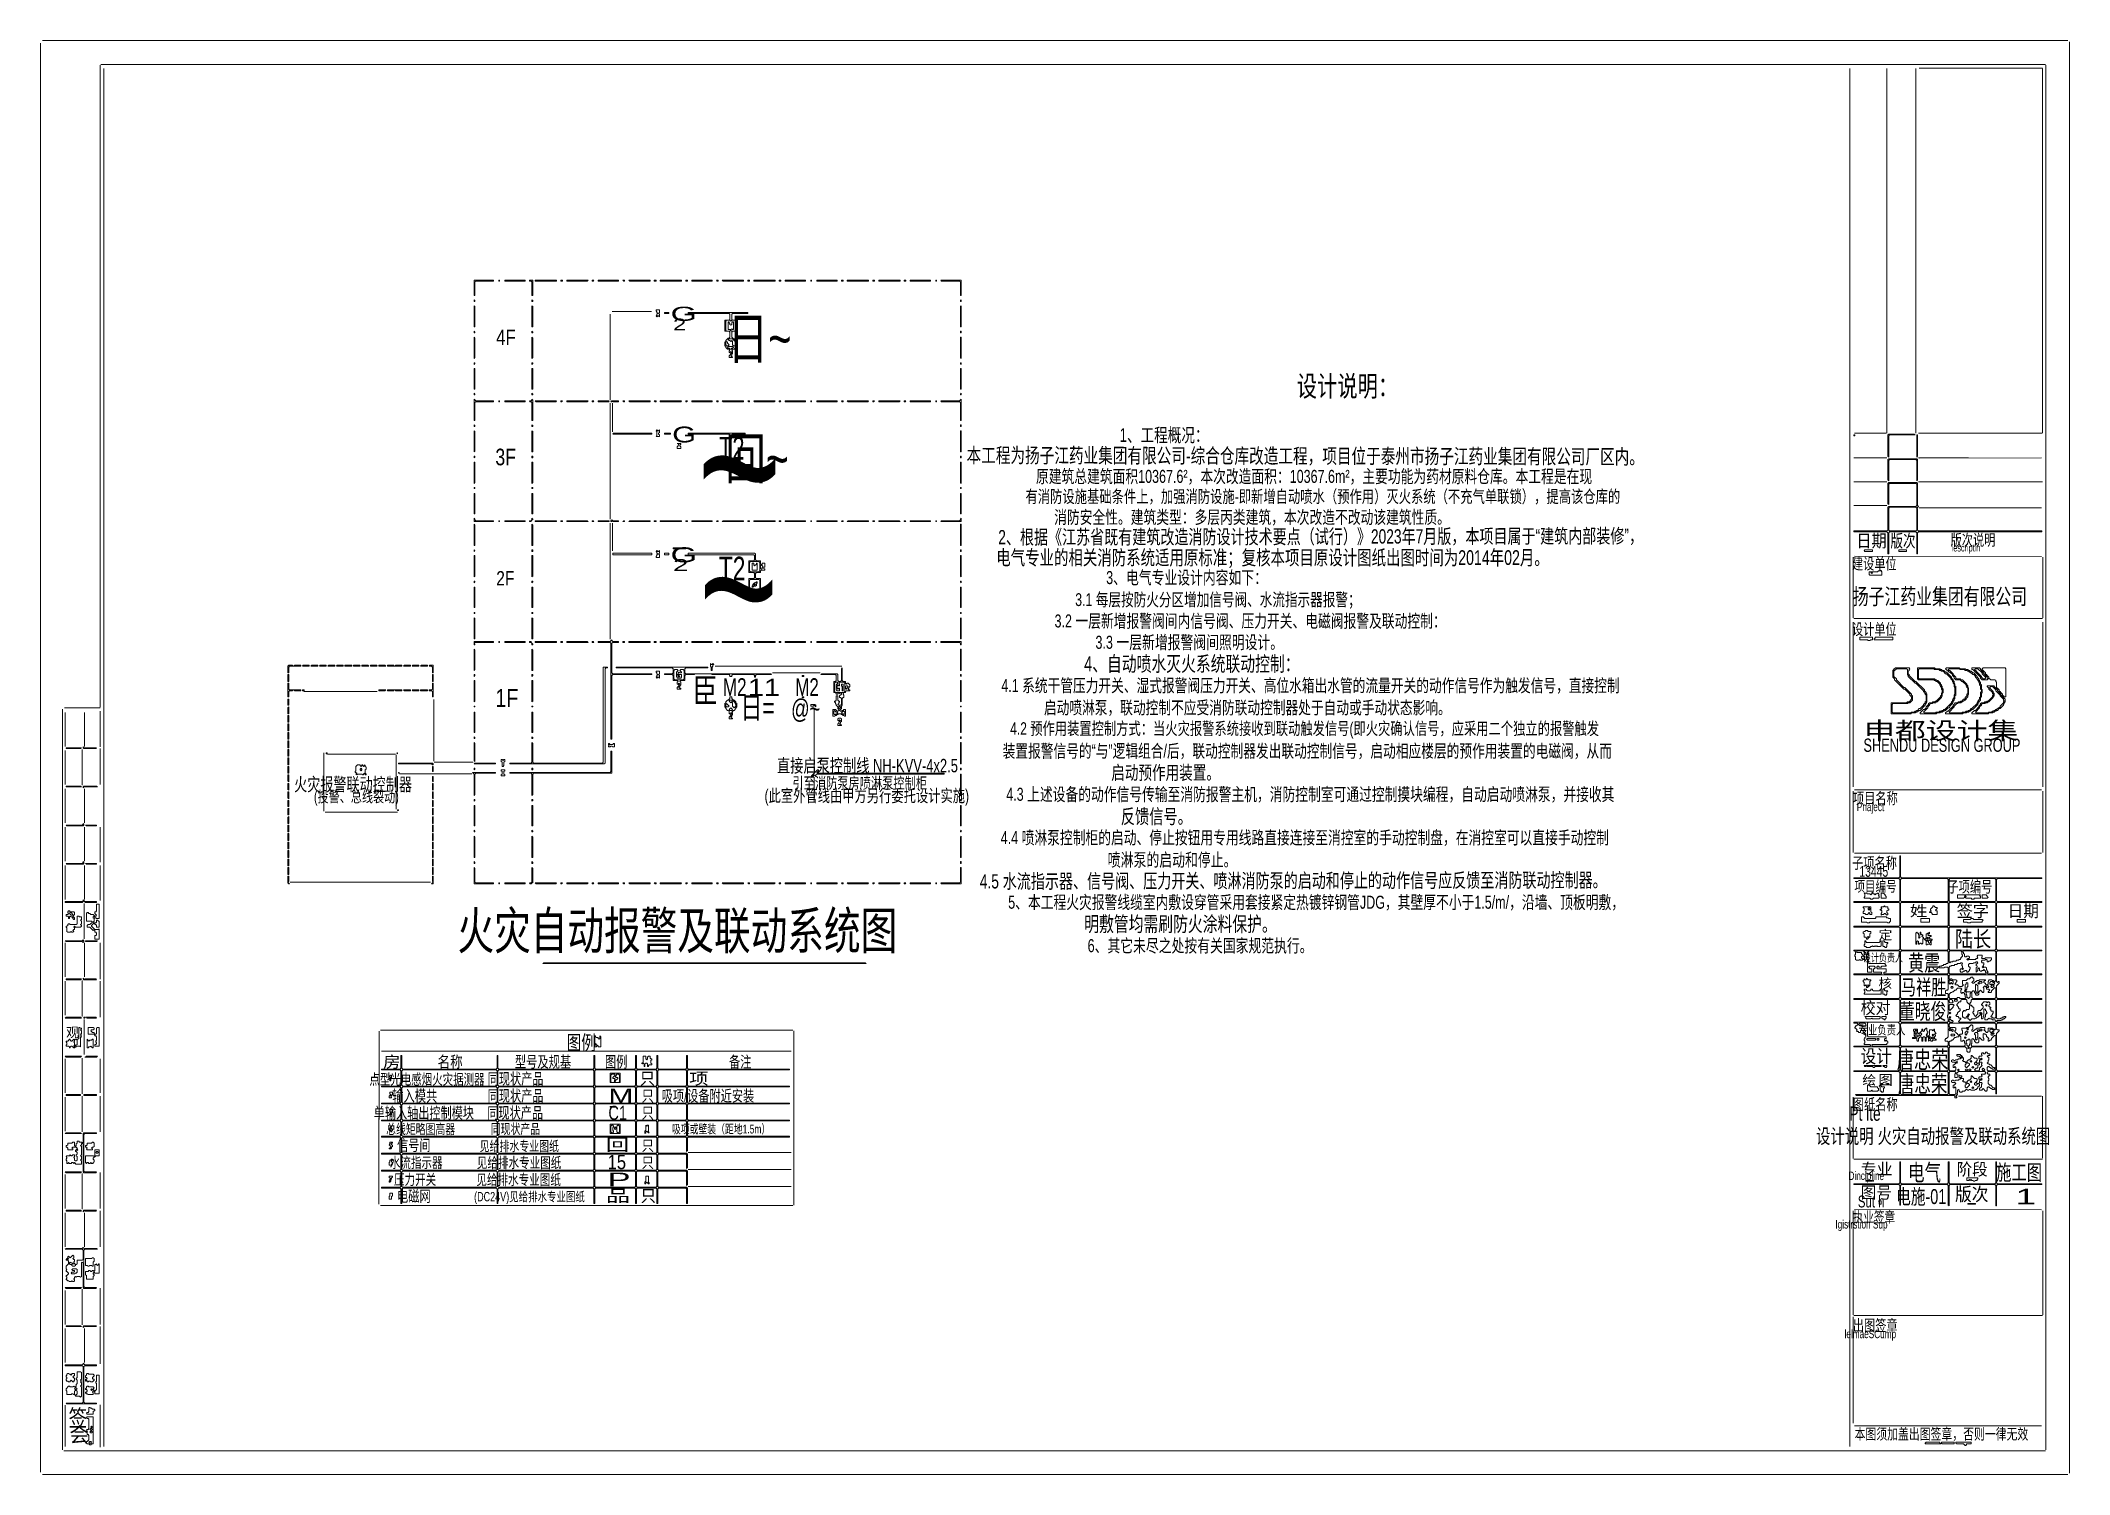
# Model space of a CAD drawing. Extents: x 67 to 2454, y 50 to 1737.
import ezdxf

# ---------------------------------------------------------------- set-up
doc = ezdxf.new("R2010")
doc.units = 0
for name, color, linetype, lineweight in [('OCR_TEXT', 6, 'Continuous', 0), ('TEXT_FALLBACK_OUTLINE', 2, 'Continuous', 0), ('TRACE_CURVE', 6, 'Continuous', 0), ('TRACE_STRAIGHT', 5, 'Continuous', 0), ('TRACE_TEXT_SYMBOL', 6, 'Continuous', 0)]:
    doc.layers.add(name, color=color, linetype=linetype, lineweight=lineweight)
doc.styles.add('wqy-unicode', font='wqy-unicode.lff')

msp = doc.modelspace()

# ---------------------------------------------------------------- texts
at = {"layer": 'OCR_TEXT', "color": 6, "style": 'wqy-unicode'}
for s, height, width, p in [('G', 16.6, 1.808897, (808, 1407.2)), ('2', 13.9, 1.509967, (811, 1396)), ('日~', 48.6, 0.72, (875.2, 1362.1)), ('4F', 17.98, 0.81779, (603, 1379)), ('设计说明：', 24.3, 0.72, (1544.7, 1318.3)), ('G', 18.6, 1.456638, (810, 1264.2)), ('T2', 26.73, 0.72, (865.1, 1244)), ('回~', 48.4, 0.72, (872.6, 1221.1)), ('1、工程概况：', 16.27, 0.72, (1336.3, 1264.7)), ('3F', 19.54, 0.799711, (602, 1237.3)), ('~', 177.8, 0.72, (839.2, 1147.1)), ('原建筑总建筑面积10367.6²，本次改造面积：10367.6m²，主要功能为药材原料仓库。本工程是在现', 15.293, 0.72, (1238, 1216.6)), ('有消防设施基础条件上，加强消防设施-即新增自动喷水（预作用）灭火系统（不充气单联锁），提高该仓库的', 14.742, 0.72, (1225.6, 1193.2)), ('消防安全性。建筑类型：多层丙类建筑，本次改造不改动该建筑性质。', 15.293, 0.72, (1259.3, 1168.6)), ('日期', 15.09, 0.866187, (2203, 1141)), ('版次', 15.03, 0.72, (2243.1, 1140.9)), ('版次说明', 13.39, 0.72, (2313.9, 1142.8)), ('G', 17.6, 1.708403, (808, 1123.2)), ('2', 13.9, 1.742269, (811, 1113)), ('T2', 27.72, 0.72, (865, 1102)), ('电气专业的相关消防系统适用原标准；复核本项目原设计图纸出图时间为2014年02月。', 17.293, 0.72, (1191.2, 1120.1)), ('建设单位', 13.33, 0.72, (2197.9, 1114.8)), ('lescriptin', 8.6, 0.72, (2315.1, 1135.9)), ('2F', 16.83, 0.816642, (603, 1096)), ('~', 167.1, 0.72, (841.2, 1010.4)), ('3、电气专业设计内容如下：', 15.358, 0.72, (1320.5, 1097.5)), ('3.1 每层按防火分区增加信号阀、水流指示器报警；', 15.101, 0.72, (1284.1, 1071.7)), ('扬子江药业集团有限公司', 18.981, 0.72, (2198.8, 1073.5)), ('3.2 一层新增报警阀间内信号阀、压力开关、电磁阀报警及联动控制：', 15.293, 0.72, (1259.8, 1046.5)), ('设计单位', 13.33, 0.72, (2197.9, 1037.8)), ('3.3 一层新增报警阀间照明设计。', 15.358, 0.72, (1307.9, 1021.4)), ('4、自动喷水灭火系统联动控制：', 17.738, 0.72, (1294.6, 994.9)), ('臣', 29, 0.748448, (834, 957.9)), ('M2', 20.79, 0.72, (869.7, 966)), ('11', 20.09, 1.267925, (899, 966)), ('M2', 20.79, 0.72, (954.7, 966)), ('4.1 系统干管压力开关、湿式报警阀压力开关、高位水箱出水管的流量开关的动作信号作为触发信号，直接控制', 15.228, 0.72, (1197.2, 970.6)), ('1F', 21.09, 0.821231, (602, 953)), ('日=', 25.98, 0.72, (890.5, 939.3)), ('@~', 22.32, 0.72, (949.9, 939.8)), ('启动喷淋泵，联动控制不应受消防联动控制器处于自动或手动状态影响。', 15.228, 0.72, (1247.3, 944.6)), ('4.2 预作用装置控制方式：当火灾报警系统接收到联动触发信号(即火灾确认信号，应采用二个独立的报警触发', 14.706, 0.72, (1207.6, 920.3)), ('申都设计集', 20.47, 1.299778, (2212, 914.8)), ('装置报警信号的“与”逻辑组合/后，联动控制器发出联动控制信号，启动相应楼层的预作用装置的电磁阀，从而', 15.228, 0.72, (1198.7, 893.6)), ('SHENDU DESIGN GROUP', 15.618, 0.72, (2211.3, 900.2)), ('直接启泵控制线 NH-KVV-4x2.5', 15.817, 0.72, (933.3, 876.1)), ('启动预作用装置。', 16.27, 0.72, (1326.5, 867.6)), ('火灾报警联动控制器', 15.68, 0.72, (365.3, 854.1)), ('引至消防泵房喷淋泵控制柜', 13.445, 0.72, (951.4, 856.8)), ('4.3 上述设备的动作信号传输至消防报警主机，消防控制室可通过控制摸块编程，自动启动喷淋泵，并接收其', 15.293, 0.72, (1203, 842.6)), ('(投警、总线裂动)', 13.29, 0.72, (388.6, 840.9)), ('(此室外管线由甲方另行委托设计实施)', 14.706, 0.72, (918.7, 841.3)), ('项目名称', 13.44, 0.72, (2198.9, 838.8)), ('Pnaject', 10.06, 0.72, (2203.5, 830.4)), ('反馈信号。', 17.04, 0.72, (1337.7, 815.7)), ('4.4 喷淋泵控制柜的启动、停止按钮用专用线路直接连接至消控室的手动控制盘，在消控室可以直接手动控制', 15.293, 0.72, (1196.5, 791.6)), ('喷淋泵的启动和停止。', 15.42, 0.72, (1322.4, 765.4)), ('子项名称', 13.44, 0.72, (2197.9, 762.8)), ('13445', 12.7, 0.72, (2206.5, 753.2)), ('项目编号', 12.65, 0.72, (2200.7, 735.7)), ('子项编号', 13.44, 0.72, (2310.1, 734.8)), ('火灾自动报警及联动系统图', 43.902, 0.72, (557.4, 668)), ('5、本工程火灾报警线缆室内敷设穿管采用套接紧定热镀锌钢管JDG，其壁厚不小于1.5/m/，沿墙、顶板明敷，', 15.293, 0.72, (1205.3, 715.6)), ('姓', 12.7, 1.192764, (2266, 706.7)), ('签字', 14.17, 0.983909, (2321, 705.9)), ('日期', 14.3, 0.942881, (2381, 705.9)), ('明敷管均需刷防火涂料保护。', 17.738, 0.72, (1294.7, 688.8)), ('定', 11.1, 1.076178, (2229, 679.3)), ('陆长', 18.98, 0.822807, (2319, 670.5)), ('6、其它未尽之处按有关国家规范执行。', 15.358, 0.72, (1298.7, 664.5)), ('设计负责人', 9.37, 0.72, (2210.6, 653.3)), ('黄震', 19.06, 0.72, (2264, 642.4)), ('核', 11.1, 1.052844, (2229, 622.4)), ('马祥胜', 18.19, 0.72, (2255.3, 614.3)), ('校对', 14.3, 0.902692, (2208, 591.9)), ('董晓俊', 18.9, 0.72, (2253.1, 585.5)), ('观', 11.6, 0.961165, (97, 564.5)), ('专业负责人', 10.93, 0.72, (2205.6, 567.6)), ('图例', 17.4, 0.72, (686, 549.4)), ('设计', 15.82, 0.850925, (2208, 534.2)), ('唐忠荣', 20.56, 0.72, (2250.6, 527.7)), ('房', 13.5, 1.112736, (470, 528.8)), ('名称', 13.44, 0.807493, (534, 528.8)), ('型号及规基', 13.5, 0.72, (624.9, 528.8)), ('图例', 13.44, 0.72, (730.9, 528.8)), ('备注', 13.39, 0.72, (876.9, 528.8)), ('点型光电感烟火灾据测器', 12.544, 0.72, (453.8, 508.7)), ('输入模共', 13.5, 0.72, (480.7, 488.7)), ('同现状产品', 13.39, 0.72, (592.9, 508.9)), ('同现状产品', 13.39, 0.72, (592.9, 488.9)), ('M', 17.1, 1.542611, (735, 487)), ('只', 14.4, 0.907777, (772, 508.8)), ('只', 13.6, 0.783667, (774, 488.7)), ('吸项/设备附近安装', 13.39, 0.72, (797.7, 488.8)), ('项', 14, 1.192584, (830, 508.8)), ('绘', 11.1, 1.076178, (2210, 508.5)), ('图', 11.6, 1.057282, (2229, 508.5)), ('唐忠荣', 19.77, 0.72, (2251.8, 499.6)), ('单输入轴出控制模块', 13.33, 0.72, (459, 468.8)), ('同现状产品', 13.39, 0.72, (592.4, 468.9)), ('C1', 16.61, 0.767251, (735, 467.2)), ('只', 13.6, 0.783667, (774, 468.7)), ('Pt lte', 16.77, 0.72, (2194.8, 466.2)), ('图纸名称', 13.44, 0.72, (2198.8, 478.8)), ('总线矩略图高器', 11.81, 0.72, (473.5, 450.5)), ('同现状产品', 11.81, 0.72, (596.6, 450.7)), ('吸项或壁装（距地1.5m）', 10.319, 0.72, (809.7, 451.2)), ('设计说明 火灾自动报警及联动系统图', 17.247, 0.72, (2155.5, 439.4)), ('信号间', 13.33, 0.72, (486.4, 430.7)), ('见给排水专业图纸', 11.86, 0.72, (583.6, 430.5)), ('回', 14.4, 1.391242, (732, 430.8)), ('只', 12.7, 0.835911, (774, 430.6)), ('水流指示器', 12.65, 0.72, (477.8, 410.7)), ('见给排水专业图纸', 12.65, 0.72, (580.2, 410.6)), ('15', 16.85, 0.868856, (734, 409.2)), ('只', 12.7, 0.835911, (774, 410.6)), ('Dincipline', 10.03, 0.72, (2193.7, 396.4)), ('专业', 13.62, 1.013418, (2208, 402.6)), ('电气', 19.77, 0.72, (2263.8, 395.5)), ('阶段', 14.3, 0.933967, (2321, 401.9)), ('施工图', 18.35, 0.72, (2367.4, 396.3)), ('压力开关', 12.6, 0.72, (482.9, 390.7)), ('电磁网', 13.44, 0.72, (486.3, 370.8)), ('(DC24V)见给排水专业图纸', 11.029, 0.72, (577, 371.4)), ('见给排水专业图纸', 12.65, 0.72, (579.7, 390.6)), ('品', 14.2, 1.471782, (732, 370.8)), ('P', 16.1, 1.889876, (734, 389)), ('只', 14.4, 0.907777, (773, 370.8)), ('图号', 14.05, 0.96427, (2208, 374.8)), ('电施-01', 17.55, 0.72, (2249.8, 368.2)), ('版次', 15.82, 0.912715, (2319, 372)), ('1', 18.1, 1.826707, (2390, 368)), ('执业签章', 12.65, 0.72, (2198.8, 346.6)), ('Sut h', 13.98, 0.72, (2204.7, 364.2)), ('Igistrstion Sup', 10.064, 0.72, (2178.3, 339.4)), ('lelmaeSCump', 10.032, 0.72, (2189.1, 210.4)), ('出图签章', 13.44, 0.72, (2198.8, 218.7)), ('签', 19.7, 0.811909, (100, 106.6)), ('会', 17.4, 0.958758, (101, 88.2)), ('本图须加盖出图签章，否则一律无效', 12.999, 0.72, (2200.9, 91.2))]:
    msp.add_text(s, height=height, dxfattribs=dict(at, width=width)).set_placement(p)
at = {"layer": 'OCR_TEXT', "color": 6, "style": 'wqy-unicode', "width": 0.72}
for s, height, rotation, p in [('本工程为扬子江药业集团有限公司-综合仓库改造工程，项目位于泰州市扬子江药业集团有限公司厂区内。', 17.513, -0.124, (1156.3, 1240.4)), ('2、根据《江苏省既有建筑改造消防设计技术要点（试行）》2023年7月版，本项目属于“建筑内部装修”，', 16.816, 0.1155, (1193.6, 1144.3)), ('4.5 水流指示器、信号阀、压力开关、喷淋消防泵的启动和停止的动作信号应反馈至消防联动控制器。', 16.822, 0.127, (1171.9, 739.4))]:
    msp.add_text(s, height=height, rotation=rotation, dxfattribs=at).set_placement(p)

# ---------------------------------------------------------------- linework, layer by layer
at = {"layer": 'TEXT_FALLBACK_OUTLINE', "color": 2}
for points in [[(737, 462), (737, 451), (749, 451), (749, 462)], [(738, 460), (739, 461), (740, 461), (741, 460), (741, 459), (740, 458), (740, 455), (741, 454), (741, 453), (740, 452), (739, 452), (738, 453)], [(742, 458), (743, 459), (744, 458), (744, 457), (743, 456), (742, 457)], [(745, 460), (746, 461), (747, 461), (748, 460), (748, 453), (747, 452), (746, 452), (745, 453)], [(779, 461), (779, 455), (778, 454), (778, 451), (779, 452), (779, 453), (780, 454), (782, 452), (783, 452), (782, 453), (782, 461), (781, 461), (780, 460)]]:
    msp.add_lwpolyline(points, close=True, dxfattribs=at)
at = {"layer": 'TRACE_CURVE', "color": 6}
for points in [[(2241, 1217), (2240, 1216), (2240, 1192), (2241, 1191), (2241, 1215), (2242, 1216), (2273, 1216), (2274, 1215), (2274, 1190), (2273, 1189), (2241, 1189), (2240, 1188), (2240, 1161), (2239, 1160), (2200, 1160), (2200, 1159), (2239, 1159), (2240, 1158), (2240, 1133), (2241, 1133), (2241, 1158), (2242, 1159), (2273, 1159), (2274, 1158), (2274, 1133), (2275, 1133), (2275, 1158), (2276, 1159), (2421, 1159), (2421, 1160), (2276, 1160), (2275, 1161), (2275, 1186), (2274, 1187), (2276, 1189), (2275, 1190), (2275, 1216), (2274, 1217)], [(2241, 1187), (2242, 1188), (2273, 1188), (2274, 1187), (2274, 1161), (2273, 1160), (2242, 1160), (2241, 1161)], [(739, 1032), (737, 1030), (723, 1030), (723, 1029), (737, 1029), (738, 1028), (738, 915), (739, 915), (739, 990), (740, 991), (786, 991), (786, 992), (740, 992), (739, 993), (739, 1028), (740, 1029), (747, 1029), (747, 1030), (740, 1030), (739, 1031)], [(729, 1000), (729, 888), (728, 887), (647, 887), (646, 888), (646, 910), (645, 911), (645, 888), (644, 887), (619, 887), (619, 886), (730, 886), (731, 887), (731, 998), (732, 999), (734, 999), (734, 1000)], [(2255, 750), (2256, 751), (2310, 751), (2311, 750), (2311, 725), (2310, 724), (2256, 724), (2255, 725)], [(2312, 750), (2313, 751), (2366, 751), (2367, 750), (2367, 725), (2366, 724), (2313, 724), (2312, 725)], [(2255, 722), (2256, 723), (2310, 723), (2311, 722), (2311, 696), (2310, 695), (2256, 695), (2255, 696)], [(2312, 722), (2313, 723), (2366, 723), (2367, 722), (2367, 696), (2366, 695), (2313, 695), (2312, 696)], [(2255, 693), (2256, 694), (2310, 694), (2311, 693), (2311, 668), (2310, 667), (2256, 667), (2255, 668)], [(2312, 693), (2313, 694), (2366, 694), (2367, 693), (2367, 668), (2366, 667), (2313, 667), (2312, 668)], [(2203, 665), (2204, 666), (2211, 666), (2212, 665), (2212, 663), (2213, 662), (2212, 661), (2211, 661), (2209, 663), (2209, 664), (2204, 664)], [(2209, 659), (2210, 660), (2211, 660), (2212, 659), (2212, 657), (2211, 656), (2209, 658)], [(2212, 665), (2213, 666), (2216, 666), (2217, 665), (2216, 664), (2216, 662), (2215, 661), (2214, 662), (2214, 664), (2213, 664)], [(2214, 659), (2215, 660), (2216, 659), (2215, 658)], [(2217, 665), (2218, 666), (2253, 666), (2254, 665), (2254, 640), (2253, 639), (2236, 639), (2235, 640), (2236, 641), (2238, 641), (2238, 645), (2228, 645), (2227, 646), (2227, 647), (2228, 648), (2229, 648), (2230, 647), (2232, 647), (2233, 648), (2238, 648), (2238, 649), (2237, 650), (2237, 651), (2218, 651), (2217, 652)], [(2255, 665), (2256, 666), (2310, 666), (2311, 665), (2311, 652), (2310, 651), (2309, 651), (2308, 650), (2306, 650), (2305, 649), (2304, 649), (2303, 648), (2301, 648), (2300, 647), (2300, 646), (2306, 646), (2307, 647), (2310, 647), (2311, 646), (2311, 640), (2310, 639), (2256, 639), (2255, 640)], [(2312, 665), (2313, 666), (2326, 666), (2327, 665), (2327, 662), (2328, 661), (2328, 660), (2326, 658), (2326, 657), (2325, 656), (2324, 656), (2323, 655), (2321, 655), (2320, 654), (2317, 654), (2316, 653), (2314, 653), (2313, 652), (2312, 653)], [(2327, 645), (2328, 646), (2329, 645), (2328, 644)], [(2328, 665), (2329, 666), (2366, 666), (2367, 665), (2367, 640), (2366, 639), (2358, 639), (2357, 640), (2358, 641), (2357, 642), (2357, 643), (2356, 644), (2356, 646), (2355, 647), (2353, 647), (2352, 648), (2352, 649), (2353, 650), (2353, 652), (2351, 652), (2350, 653), (2350, 654), (2351, 655), (2354, 655), (2355, 656), (2356, 656), (2357, 655), (2357, 653), (2358, 653), (2359, 654), (2360, 654), (2362, 656), (2362, 658), (2355, 658), (2354, 657), (2351, 657), (2350, 658), (2351, 659), (2351, 661), (2346, 661), (2345, 660), (2345, 659), (2346, 658), (2345, 657), (2344, 657), (2343, 656), (2336, 656), (2335, 657), (2336, 658), (2336, 659), (2335, 660), (2333, 660), (2332, 659), (2331, 659), (2330, 660), (2330, 662), (2329, 663), (2329, 664)], [(2333, 656), (2334, 657), (2335, 656), (2334, 655)], [(2351, 647), (2352, 648), (2353, 647), (2352, 646)], [(2255, 637), (2256, 638), (2310, 638), (2311, 637), (2311, 621), (2310, 620), (2309, 620), (2308, 619), (2308, 616), (2310, 616), (2311, 615), (2311, 611), (2310, 610), (2256, 610), (2255, 611)], [(2312, 637), (2313, 638), (2366, 638), (2367, 637), (2367, 631), (2366, 630), (2365, 630), (2364, 631), (2363, 631), (2362, 632), (2359, 632), (2359, 631), (2358, 630), (2358, 627), (2357, 626), (2356, 626), (2355, 627), (2355, 628), (2354, 628), (2353, 629), (2353, 630), (2354, 631), (2355, 631), (2355, 632), (2348, 632), (2347, 631), (2345, 631), (2344, 630), (2343, 630), (2341, 628), (2340, 628), (2339, 629), (2341, 631), (2341, 633), (2340, 634), (2340, 635), (2338, 635), (2336, 633), (2334, 633), (2332, 631), (2328, 631), (2328, 627), (2329, 626), (2327, 624), (2324, 624), (2322, 626), (2320, 626), (2319, 627), (2320, 628), (2320, 629), (2321, 630), (2321, 631), (2320, 632), (2316, 632), (2315, 633), (2314, 633), (2313, 632), (2312, 633)], [(2312, 631), (2313, 632), (2314, 631), (2316, 631), (2317, 630), (2317, 628), (2316, 627), (2315, 628), (2315, 629), (2314, 629), (2314, 628), (2313, 627), (2312, 628)], [(2322, 622), (2326, 622), (2327, 621), (2326, 620), (2326, 617), (2327, 616), (2328, 617), (2329, 617), (2330, 616), (2330, 615), (2331, 614), (2331, 612), (2332, 611), (2331, 610), (2325, 610), (2324, 611), (2322, 611), (2321, 610), (2313, 610), (2312, 611), (2312, 615), (2314, 617), (2315, 617), (2316, 618), (2317, 618), (2319, 620), (2320, 620)], [(2314, 623), (2315, 624), (2316, 624), (2317, 623), (2316, 622), (2315, 622)], [(2332, 628), (2333, 629), (2334, 628), (2334, 624), (2333, 623), (2333, 621), (2332, 620), (2331, 621), (2331, 626), (2332, 627)], [(2354, 625), (2356, 623), (2356, 621), (2359, 621), (2360, 620), (2358, 618), (2358, 617), (2361, 617), (2362, 618), (2362, 619), (2366, 623), (2367, 622), (2367, 611), (2366, 610), (2340, 610), (2339, 611), (2339, 618), (2340, 619), (2341, 619), (2342, 618), (2342, 617), (2343, 616), (2343, 615), (2344, 614), (2346, 614), (2347, 615), (2347, 618), (2349, 620), (2351, 618), (2351, 617), (2352, 617), (2353, 618), (2353, 622), (2352, 623)], [(2343, 626), (2344, 627), (2346, 625), (2346, 617), (2345, 616), (2344, 617), (2344, 618), (2343, 619)], [(2346, 628), (2347, 629), (2348, 628), (2347, 627)], [(2347, 629), (2348, 630), (2350, 630), (2351, 629), (2350, 628), (2348, 628)], [(2356, 624), (2357, 625), (2358, 625), (2359, 624), (2358, 623), (2357, 623)], [(2360, 629), (2361, 630), (2363, 630), (2364, 629), (2365, 629), (2366, 628), (2365, 627), (2362, 627), (2361, 626), (2360, 627)], [(2363, 626), (2364, 626), (2365, 625), (2363, 623), (2362, 623), (2361, 624)], [(2255, 608), (2256, 609), (2310, 609), (2311, 608), (2311, 591), (2310, 590), (2310, 588), (2311, 587), (2311, 583), (2310, 582), (2256, 582), (2255, 583)], [(2312, 608), (2313, 609), (2315, 609), (2316, 608), (2316, 607), (2317, 606), (2316, 605), (2313, 605), (2312, 606)], [(2312, 602), (2313, 603), (2317, 603), (2318, 602), (2317, 601), (2317, 600), (2313, 596), (2312, 597)], [(2318, 608), (2319, 609), (2321, 609), (2322, 608), (2321, 607), (2319, 607)], [(2330, 619), (2331, 620), (2332, 619), (2331, 618)], [(2332, 617), (2333, 618), (2337, 618), (2338, 617), (2337, 616), (2337, 612), (2335, 610), (2333, 612), (2333, 614), (2332, 615)], [(2338, 608), (2339, 609), (2366, 609), (2367, 608), (2367, 588), (2366, 587), (2364, 587), (2363, 588), (2362, 588), (2361, 589), (2363, 591), (2363, 592), (2364, 593), (2364, 595), (2362, 595), (2361, 596), (2361, 597), (2360, 598), (2361, 599), (2361, 600), (2360, 600), (2359, 601), (2359, 602), (2360, 603), (2360, 605), (2359, 606), (2358, 606), (2357, 605), (2356, 606), (2353, 606), (2350, 603), (2350, 602), (2351, 602), (2352, 601), (2352, 599), (2349, 596), (2347, 596), (2346, 595), (2346, 592), (2343, 589), (2341, 591), (2341, 592), (2340, 593), (2340, 594), (2341, 595), (2341, 599), (2340, 600), (2340, 601), (2339, 601), (2338, 602), (2337, 602), (2336, 603), (2337, 604), (2337, 605), (2338, 606)], [(2355, 602), (2356, 603), (2357, 602), (2356, 601)], [(2206, 580), (2207, 581), (2213, 581), (2214, 580), (2214, 578), (2213, 577), (2212, 578), (2211, 577), (2210, 577), (2209, 578), (2209, 579), (2208, 579), (2207, 578), (2206, 579)], [(2216, 581), (2217, 582), (2252, 582), (2254, 580), (2254, 555), (2253, 554), (2222, 554), (2221, 555), (2222, 556), (2239, 556), (2239, 557), (2240, 558), (2240, 559), (2239, 560), (2239, 561), (2238, 561), (2237, 560), (2236, 561), (2236, 562), (2237, 563), (2238, 563), (2238, 565), (2217, 565), (2216, 566)], [(2255, 580), (2256, 581), (2310, 581), (2311, 580), (2311, 565), (2309, 563), (2308, 563), (2308, 562), (2307, 561), (2308, 560), (2310, 560), (2311, 559), (2311, 555), (2310, 554), (2256, 554), (2255, 555)], [(2312, 593), (2313, 594), (2314, 593), (2313, 592)], [(2312, 588), (2313, 589), (2314, 588), (2313, 587)], [(2312, 585), (2313, 586), (2315, 584), (2316, 584), (2317, 583), (2316, 582), (2313, 582), (2312, 583)], [(2312, 580), (2313, 581), (2366, 581), (2367, 580), (2367, 574), (2366, 573), (2365, 574), (2364, 574), (2363, 575), (2358, 575), (2358, 571), (2357, 570), (2356, 570), (2355, 571), (2355, 572), (2354, 572), (2353, 573), (2354, 574), (2354, 576), (2349, 576), (2348, 575), (2345, 575), (2344, 574), (2343, 574), (2340, 571), (2339, 572), (2339, 573), (2340, 574), (2340, 578), (2339, 579), (2338, 579), (2335, 576), (2333, 576), (2332, 575), (2327, 575), (2327, 573), (2328, 572), (2328, 569), (2327, 568), (2325, 568), (2324, 567), (2323, 567), (2322, 568), (2322, 569), (2321, 569), (2319, 571), (2319, 572), (2320, 573), (2320, 575), (2319, 576), (2313, 576), (2312, 577)], [(2312, 574), (2313, 575), (2314, 574), (2314, 573), (2313, 572), (2312, 573)], [(2314, 573), (2315, 574), (2316, 574), (2317, 573), (2317, 572), (2316, 571)], [(2333, 589), (2334, 590), (2335, 589), (2334, 588)], [(2333, 574), (2334, 575), (2335, 574), (2334, 573)], [(2334, 591), (2335, 592), (2336, 591), (2335, 590)], [(2345, 572), (2346, 573), (2347, 573), (2348, 572), (2347, 571), (2346, 571)], [(2348, 593), (2349, 594), (2350, 593), (2349, 592)], [(2348, 573), (2349, 574), (2350, 574), (2351, 573), (2350, 572), (2349, 572)], [(2349, 592), (2350, 593), (2351, 592), (2350, 591)], [(2360, 573), (2361, 574), (2362, 574), (2363, 573), (2364, 573), (2365, 572), (2364, 571), (2363, 571), (2362, 570), (2361, 570), (2360, 571)], [(2215, 562), (2216, 563), (2225, 563), (2226, 562), (2225, 561), (2216, 561)], [(2227, 562), (2228, 563), (2229, 563), (2230, 562), (2229, 561), (2228, 561)], [(2255, 552), (2256, 553), (2310, 553), (2311, 552), (2311, 526), (2310, 525), (2256, 525), (2255, 526)], [(2323, 565), (2324, 566), (2325, 566), (2326, 565), (2326, 560), (2328, 560), (2329, 561), (2330, 560), (2330, 558), (2331, 557), (2331, 555), (2330, 554), (2313, 554), (2312, 555), (2312, 559), (2313, 560), (2314, 560), (2315, 561), (2316, 561), (2319, 564), (2320, 564), (2321, 565)], [(2314, 567), (2315, 568), (2318, 568), (2319, 567), (2318, 566), (2315, 566)], [(2330, 564), (2331, 565), (2332, 564), (2331, 563)], [(2333, 572), (2334, 571), (2334, 570), (2333, 569), (2333, 568), (2332, 567), (2331, 568), (2331, 570)], [(2334, 561), (2335, 562), (2336, 562), (2337, 561), (2337, 557), (2336, 556), (2336, 555), (2335, 554), (2334, 554), (2333, 555), (2333, 557), (2332, 558), (2332, 560), (2333, 561)], [(2334, 552), (2335, 553), (2336, 552), (2335, 551)], [(2352, 568), (2353, 569), (2354, 568), (2355, 568), (2356, 567), (2356, 565), (2357, 565), (2359, 563), (2358, 562), (2358, 560), (2359, 560), (2360, 561), (2361, 561), (2362, 562), (2362, 563), (2366, 567), (2367, 566), (2367, 555), (2366, 554), (2339, 554), (2338, 555), (2338, 556), (2339, 557), (2339, 562), (2340, 563), (2342, 561), (2342, 560), (2344, 558), (2346, 558), (2347, 559), (2347, 563), (2348, 564), (2351, 561), (2353, 561), (2353, 563), (2352, 564)], [(2342, 569), (2343, 570), (2345, 570), (2346, 569), (2346, 565), (2345, 564), (2345, 562), (2344, 561), (2343, 562), (2343, 567), (2342, 568)], [(2361, 568), (2362, 569), (2363, 569), (2364, 568), (2363, 567), (2362, 567)], [(2363, 569), (2364, 570), (2365, 569), (2364, 568)], [(492, 525), (493, 526), (603, 526), (604, 525), (604, 508), (603, 507), (493, 507), (492, 508)], [(605, 525), (606, 526), (717, 526), (718, 525), (718, 508), (717, 507), (606, 507), (605, 508)], [(719, 525), (720, 526), (766, 526), (767, 525), (767, 508), (766, 507), (720, 507), (719, 508)], [(768, 525), (769, 526), (791, 526), (792, 525), (792, 508), (791, 507), (769, 507), (768, 508)], [(793, 525), (794, 526), (826, 526), (827, 525), (827, 508), (826, 507), (794, 507), (793, 508)], [(2320, 535), (2321, 536), (2322, 535), (2321, 534)], [(2322, 526), (2323, 527), (2324, 526), (2323, 525)], [(2326, 541), (2327, 542), (2328, 541), (2327, 540)], [(2332, 534), (2333, 535), (2334, 534), (2335, 534), (2336, 533), (2336, 532), (2333, 529), (2332, 529), (2331, 530), (2331, 532), (2332, 533)], [(2331, 526), (2332, 527), (2333, 527), (2334, 526), (2333, 525), (2332, 525)], [(2335, 526), (2336, 527), (2337, 527), (2338, 526), (2337, 525), (2336, 525)], [(2337, 536), (2338, 537), (2339, 536), (2338, 535)], [(2339, 529), (2340, 530), (2341, 529), (2340, 528)], [(2347, 534), (2348, 535), (2350, 535), (2351, 534), (2350, 533), (2350, 532), (2351, 531), (2348, 528), (2348, 526), (2347, 525), (2343, 525), (2342, 526), (2344, 528), (2345, 528), (2346, 529), (2346, 531), (2347, 532), (2348, 532), (2348, 533)], [(2342, 534), (2343, 535), (2344, 535), (2345, 534), (2345, 533), (2344, 532), (2343, 532), (2342, 533)], [(2349, 539), (2350, 540), (2351, 539), (2350, 538)], [(2351, 527), (2352, 528), (2354, 526), (2353, 525), (2352, 525), (2351, 526)], [(2357, 529), (2358, 530), (2359, 530), (2361, 528), (2362, 528), (2363, 527), (2365, 527), (2366, 528), (2367, 527), (2367, 526), (2366, 525), (2358, 525), (2357, 526)], [(492, 505), (493, 506), (603, 506), (604, 505), (604, 488), (603, 487), (493, 487), (492, 488)], [(605, 505), (606, 506), (717, 506), (718, 505), (718, 488), (717, 487), (606, 487), (605, 488)], [(719, 505), (720, 506), (766, 506), (767, 505), (767, 488), (766, 487), (720, 487), (719, 488)], [(768, 505), (769, 506), (791, 506), (792, 505), (792, 488), (791, 487), (769, 487), (768, 488)], [(793, 505), (794, 506), (826, 506), (827, 505), (827, 488), (826, 487), (794, 487), (793, 488)], [(2255, 523), (2256, 524), (2310, 524), (2311, 523), (2311, 498), (2310, 497), (2256, 497), (2255, 498)], [(2312, 523), (2313, 524), (2319, 524), (2320, 523), (2320, 522), (2319, 521), (2319, 517), (2321, 517), (2322, 518), (2324, 518), (2326, 516), (2325, 515), (2324, 515), (2323, 514), (2320, 514), (2319, 513), (2318, 513), (2317, 514), (2316, 514), (2315, 513), (2315, 512), (2316, 511), (2319, 511), (2320, 510), (2318, 508), (2317, 508), (2317, 505), (2318, 505), (2319, 506), (2320, 505), (2320, 498), (2319, 497), (2313, 497), (2312, 498)], [(2323, 524), (2354, 524), (2355, 523), (2355, 522), (2354, 521), (2350, 521), (2350, 520), (2351, 519), (2350, 518), (2348, 518), (2347, 517), (2347, 515), (2348, 515), (2349, 514), (2348, 513), (2348, 511), (2347, 510), (2345, 510), (2344, 511), (2344, 512), (2345, 513), (2345, 515), (2344, 516), (2342, 516), (2339, 519), (2338, 519), (2338, 516), (2336, 514), (2335, 514), (2333, 512), (2333, 511), (2332, 510), (2331, 511), (2331, 512), (2329, 512), (2328, 513), (2329, 514), (2329, 516), (2327, 516), (2326, 517), (2327, 518), (2327, 519), (2325, 519), (2324, 520), (2322, 520), (2321, 521), (2321, 522)], [(2332, 510), (2333, 511), (2334, 510), (2335, 510), (2336, 509), (2336, 508), (2333, 505), (2332, 505), (2331, 506), (2331, 508), (2332, 509)], [(2337, 512), (2338, 513), (2339, 512), (2338, 511)], [(2339, 505), (2340, 506), (2341, 505), (2340, 504)], [(2342, 510), (2343, 511), (2344, 511), (2345, 510), (2345, 509), (2344, 508), (2343, 508), (2342, 509)], [(2349, 515), (2350, 516), (2351, 515), (2350, 514)], [(2357, 523), (2358, 524), (2366, 524), (2367, 523), (2367, 505), (2366, 504), (2365, 505), (2364, 505), (2361, 508), (2360, 508), (2358, 510), (2358, 513), (2359, 514), (2359, 516), (2358, 517), (2358, 518), (2359, 519), (2360, 519), (2360, 521), (2358, 521), (2357, 522)], [(492, 485), (493, 486), (603, 486), (604, 485), (604, 468), (603, 467), (493, 467), (492, 468)], [(605, 485), (606, 486), (717, 486), (718, 485), (718, 468), (717, 467), (606, 467), (605, 468)], [(719, 485), (720, 486), (766, 486), (767, 485), (767, 468), (766, 467), (720, 467), (719, 468)], [(768, 485), (769, 486), (791, 486), (792, 485), (792, 468), (791, 467), (769, 467), (768, 468)], [(793, 485), (794, 486), (826, 486), (827, 485), (827, 468), (826, 467), (794, 467), (793, 468)], [(492, 465), (493, 466), (603, 466), (604, 465), (604, 449), (603, 448), (493, 448), (492, 449)], [(605, 465), (606, 466), (717, 466), (718, 465), (718, 449), (717, 448), (606, 448), (605, 449)], [(719, 465), (720, 466), (766, 466), (767, 465), (767, 449), (766, 448), (720, 448), (719, 449)], [(768, 465), (769, 466), (791, 466), (792, 465), (792, 449), (791, 448), (769, 448), (768, 449)], [(793, 465), (794, 466), (826, 466), (827, 465), (827, 449), (826, 448), (794, 448), (793, 449)], [(492, 446), (493, 447), (603, 447), (604, 446), (604, 429), (603, 428), (493, 428), (492, 429)], [(605, 446), (606, 447), (717, 447), (718, 446), (718, 429), (717, 428), (606, 428), (605, 429)], [(719, 446), (720, 447), (766, 447), (767, 446), (767, 429), (766, 428), (720, 428), (719, 429)], [(768, 446), (769, 447), (791, 447), (792, 446), (792, 429), (791, 428), (769, 428), (768, 429)], [(492, 426), (493, 427), (603, 427), (604, 426), (604, 409), (603, 408), (493, 408), (492, 409)], [(492, 406), (493, 407), (603, 407), (604, 406), (604, 389), (603, 388), (493, 388), (492, 389)], [(605, 426), (606, 427), (717, 427), (718, 426), (718, 409), (717, 408), (606, 408), (605, 409)], [(605, 406), (606, 407), (717, 407), (718, 406), (718, 389), (717, 388), (606, 388), (605, 389)], [(719, 426), (720, 427), (766, 427), (767, 426), (767, 409), (766, 408), (720, 408), (719, 409)], [(719, 406), (720, 407), (766, 407), (767, 406), (767, 389), (766, 388), (720, 388), (719, 389)], [(768, 426), (769, 427), (791, 427), (792, 426), (792, 409), (791, 408), (769, 408), (768, 409)], [(768, 406), (769, 407), (791, 407), (792, 406), (792, 389), (791, 388), (769, 388), (768, 389)]]:
    msp.add_lwpolyline(points, close=True, dxfattribs=at)
for points in [[(2254, 778), (2254, 753), (2253, 752), (2200, 752), (2200, 751), (2253, 751), (2254, 750), (2254, 725), (2253, 724), (2200, 724), (2200, 723), (2253, 723), (2254, 722), (2254, 696), (2253, 695), (2200, 695), (2200, 694), (2253, 694), (2254, 693), (2254, 668), (2253, 667), (2200, 667), (2200, 666), (2201, 666), (2202, 665), (2202, 662), (2201, 661), (2201, 660), (2202, 659), (2202, 656), (2203, 655), (2206, 655), (2207, 656), (2208, 655), (2210, 655), (2211, 656), (2212, 656), (2213, 655), (2214, 655), (2214, 656), (2215, 657), (2216, 656), (2216, 648), (2217, 647), (2216, 646), (2216, 641), (2221, 641), (2221, 645), (2219, 645), (2218, 646), (2218, 647), (2219, 648), (2224, 648), (2225, 647), (2225, 646), (2224, 645), (2223, 645), (2223, 641), (2232, 641), (2233, 640), (2232, 639), (2200, 639), (2200, 638), (2253, 638)], [(2368, 722), (2369, 723), (2421, 723), (2421, 724), (2369, 724), (2368, 725), (2368, 750), (2369, 751), (2421, 751), (2421, 752), (2256, 752), (2255, 753), (2255, 778), (2254, 778)], [(2368, 552), (2369, 553), (2421, 553), (2421, 554), (2369, 554), (2368, 555), (2368, 569), (2371, 572), (2371, 573), (2369, 573), (2368, 574), (2368, 580), (2369, 581), (2421, 581), (2421, 582), (2369, 582), (2368, 583), (2369, 584), (2373, 584), (2374, 585), (2375, 585), (2376, 586), (2377, 586), (2379, 588), (2379, 589), (2377, 589), (2376, 588), (2375, 588), (2374, 587), (2373, 587), (2372, 586), (2369, 586), (2368, 587), (2368, 608), (2369, 609), (2421, 609), (2421, 610), (2369, 610), (2368, 611), (2368, 625), (2371, 628), (2371, 630), (2370, 630), (2369, 629), (2368, 630), (2368, 637), (2369, 638), (2421, 638), (2421, 639), (2369, 639), (2368, 640), (2368, 665), (2369, 666), (2421, 666), (2421, 667), (2369, 667), (2368, 668), (2368, 693), (2369, 694), (2421, 694), (2421, 695), (2369, 695), (2368, 696), (2368, 722)], [(2343, 652), (2344, 653), (2345, 653), (2346, 652), (2344, 650), (2344, 649), (2345, 648), (2345, 647), (2344, 646), (2344, 641), (2346, 643), (2346, 645), (2347, 646), (2348, 645), (2348, 643), (2349, 642), (2350, 642), (2351, 643), (2352, 643), (2353, 644), (2355, 642), (2355, 641), (2356, 640), (2355, 639), (2313, 639), (2312, 640), (2312, 647), (2313, 648), (2314, 648), (2315, 649), (2318, 649), (2319, 650), (2321, 650), (2322, 651), (2325, 651), (2326, 652), (2327, 652), (2328, 651), (2327, 650), (2327, 649), (2328, 648), (2328, 646), (2327, 645), (2326, 645), (2325, 644), (2325, 642), (2326, 641), (2328, 641), (2329, 642), (2330, 642), (2331, 643), (2332, 643), (2333, 642), (2333, 641), (2334, 641), (2336, 643), (2336, 644), (2337, 645), (2337, 647), (2336, 647), (2335, 648), (2335, 650), (2336, 651), (2340, 651)], [(2340, 651), (2341, 652), (2343, 652)], [(2253, 638), (2254, 637), (2254, 611), (2253, 610), (2200, 610), (2200, 609), (2253, 609), (2254, 608), (2254, 583), (2253, 582), (2200, 582), (2200, 581), (2204, 581), (2205, 580), (2203, 578), (2202, 578), (2202, 577), (2201, 576), (2201, 575), (2202, 575), (2204, 573), (2203, 572), (2204, 571), (2205, 571), (2206, 570), (2208, 570), (2208, 572), (2209, 573), (2209, 574), (2210, 575), (2211, 575), (2213, 573), (2212, 572), (2211, 572), (2211, 570), (2212, 570), (2214, 568), (2214, 565), (2213, 564), (2213, 563), (2212, 562), (2212, 561), (2213, 560), (2213, 558), (2212, 557), (2212, 556), (2219, 556), (2220, 555), (2219, 554), (2200, 554), (2200, 553), (2253, 553), (2254, 552), (2254, 526), (2253, 525), (2200, 525), (2200, 524), (2253, 524), (2254, 523), (2254, 498), (2253, 497), (2202, 497), (2203, 496), (2318, 496)], [(2323, 583), (2326, 586), (2326, 587), (2324, 587), (2323, 588), (2323, 589), (2321, 589), (2320, 590), (2322, 592), (2322, 593), (2325, 596), (2325, 598), (2324, 598), (2323, 599), (2323, 600), (2321, 602), (2321, 603), (2324, 606), (2326, 606), (2326, 608)], [(2326, 608), (2327, 609), (2332, 609), (2333, 608), (2333, 606), (2334, 605), (2334, 604), (2335, 604), (2337, 602), (2336, 601), (2336, 598), (2335, 597), (2332, 597), (2332, 596), (2331, 595), (2330, 596), (2329, 596), (2329, 595), (2328, 594), (2328, 588), (2329, 588), (2330, 587), (2332, 587), (2332, 588), (2333, 589), (2334, 588), (2334, 586), (2335, 586), (2337, 584), (2339, 586), (2342, 586), (2343, 587), (2344, 587), (2345, 588), (2346, 588), (2349, 591), (2350, 590), (2350, 586), (2351, 586), (2352, 587), (2352, 589), (2353, 590), (2353, 597), (2354, 598), (2355, 597), (2355, 596), (2356, 595), (2356, 594), (2357, 593), (2355, 591), (2355, 589), (2354, 588), (2354, 585), (2357, 585), (2359, 587), (2360, 586), (2362, 586), (2363, 585), (2366, 585), (2367, 584), (2367, 583), (2366, 582), (2324, 582), (2323, 583)], [(2312, 552), (2313, 553), (2331, 553), (2333, 551), (2333, 548), (2334, 547), (2336, 547), (2337, 548), (2337, 551), (2339, 553), (2366, 553), (2367, 552), (2367, 529), (2366, 528), (2365, 529), (2364, 529), (2361, 532), (2360, 532), (2359, 533), (2358, 533), (2357, 534), (2358, 535), (2358, 537), (2359, 538), (2359, 541), (2358, 541), (2357, 542), (2358, 543), (2360, 543), (2360, 545), (2358, 545), (2357, 546), (2357, 547), (2355, 547), (2355, 546), (2354, 545), (2353, 545), (2352, 546), (2351, 546), (2350, 545), (2350, 544), (2351, 543), (2350, 542), (2348, 542), (2347, 541), (2347, 539), (2348, 539), (2349, 538), (2348, 537), (2348, 535), (2347, 534), (2345, 534), (2344, 535), (2344, 536), (2345, 537), (2345, 539), (2344, 540), (2342, 540), (2339, 543), (2338, 543), (2338, 540), (2336, 538), (2335, 538), (2333, 536)], [(2333, 536), (2333, 535), (2332, 534), (2331, 535), (2331, 536), (2329, 536), (2328, 537), (2329, 538), (2329, 540), (2327, 542), (2327, 543), (2326, 543), (2325, 544), (2321, 544), (2321, 543), (2322, 542), (2324, 542), (2326, 540), (2325, 539), (2323, 539), (2322, 538), (2320, 538), (2319, 537), (2318, 537), (2317, 538), (2316, 538), (2315, 537), (2315, 536), (2316, 535), (2319, 535), (2320, 534), (2318, 532), (2317, 532), (2317, 529), (2318, 529), (2319, 530), (2320, 529), (2320, 526), (2319, 525), (2313, 525), (2312, 526), (2312, 552)], [(2318, 496), (2319, 495), (2319, 493), (2321, 493), (2321, 494), (2320, 495), (2322, 497), (2321, 498), (2322, 499), (2322, 502), (2323, 503), (2324, 502), (2324, 501), (2325, 500), (2327, 500), (2328, 501), (2330, 501), (2332, 503), (2333, 503), (2334, 502), (2335, 502), (2336, 503), (2337, 503), (2338, 502), (2342, 502), (2343, 503), (2344, 503), (2346, 505), (2346, 506), (2347, 507), (2348, 507), (2348, 509), (2347, 510), (2348, 511), (2350, 511), (2351, 510), (2350, 509), (2350, 506), (2348, 504), (2348, 502), (2351, 502), (2351, 503), (2352, 504), (2355, 501), (2356, 501), (2357, 502), (2357, 505), (2358, 506), (2359, 506), (2361, 504), (2362, 504), (2363, 503), (2365, 503), (2366, 504), (2367, 503), (2367, 498), (2368, 498), (2368, 523), (2369, 524), (2421, 524), (2421, 525), (2369, 525), (2368, 526), (2368, 552)], [(491, 543), (491, 528), (490, 527), (468, 527), (468, 526), (490, 526), (491, 525), (491, 508), (490, 507), (468, 507), (468, 506), (490, 506), (491, 505), (491, 488), (490, 487), (468, 487), (468, 486), (490, 486), (491, 485), (491, 468), (490, 467), (468, 467), (468, 466), (490, 466), (491, 465), (491, 449), (490, 448), (468, 448), (468, 447), (490, 447), (491, 446), (491, 429), (490, 428), (468, 428), (468, 427), (490, 427), (491, 426), (491, 409), (490, 408), (468, 408), (468, 407), (490, 407), (491, 406), (491, 389), (490, 388), (468, 388), (468, 387), (490, 387), (491, 386), (491, 369), (492, 369), (492, 386), (493, 387), (603, 387), (604, 386), (604, 369), (605, 369), (605, 386), (606, 387), (717, 387), (718, 386), (718, 369), (719, 369), (719, 386)], [(948, 487), (829, 487), (828, 488), (828, 505), (829, 506), (948, 506), (948, 507), (829, 507), (828, 508), (828, 525), (829, 526), (948, 526), (948, 527), (829, 527), (828, 528), (828, 543), (827, 543), (827, 528), (826, 527), (794, 527), (793, 528), (793, 543), (792, 543), (792, 528), (791, 527), (769, 527), (768, 528), (768, 543), (767, 543), (767, 528), (766, 527), (720, 527), (719, 528), (719, 543), (718, 543), (718, 528), (717, 527), (606, 527), (605, 528), (605, 543), (604, 543), (604, 528), (603, 527), (493, 527), (492, 528), (492, 543), (491, 543)], [(719, 386), (720, 387), (766, 387), (767, 386), (767, 369), (768, 369), (768, 386), (769, 387), (791, 387), (792, 386), (792, 369), (793, 369), (793, 386), (794, 387), (826, 387), (827, 386), (827, 369), (828, 369), (828, 387), (827, 388), (794, 388), (793, 389), (793, 406), (794, 407), (826, 407), (827, 406), (827, 390), (828, 391), (828, 407), (827, 408), (794, 408), (793, 409), (793, 426), (794, 427), (826, 427), (827, 426), (827, 410), (828, 411), (828, 427), (827, 428), (794, 428), (793, 429), (793, 446), (794, 447), (826, 447), (827, 446), (827, 430), (828, 431), (828, 446), (829, 447), (948, 447), (948, 448), (829, 448), (828, 449), (828, 465), (829, 466), (948, 466), (948, 467), (829, 467), (828, 468), (828, 485), (829, 486), (948, 486), (948, 487)]]:
    msp.add_lwpolyline(points, dxfattribs=at)
at = {"layer": 'TRACE_STRAIGHT', "color": 5}
for p, q in [((67, 1734.1), (67, 52.9)), ((69.4, 1737), (2451.9, 1737)), ((2453.6, 1735.4), (2453.6, 51.6)), ((137, 1707), (137, 1537)), ((137.3, 1707.9), (137.3, 952.9)), ((138.1, 1708.7), (2425.6, 1708.7)), ((141.5, 82.9), (141.5, 1704.1)), ((2195.4, 1704.1), (2195.4, 82.9)), ((2239, 1704), (2239, 1275)), ((2273, 1704), (2273, 1275)), ((2276.9, 1704.5), (2421.9, 1704.5)), ((2422, 1704), (2422, 1275)), ((2426, 1708), (2426, 79)), ((137, 1476), (137, 1362)), ((737, 1415), (737, 1314)), ((739.4, 1418.1), (785.6, 1418.2)), ((137, 1334), (137, 1248)), ((737, 1174.1), (737.1, 1310.4)), ((739.7, 1310.4), (739.7, 1276.6)), ((2200.6, 1274.9), (2238.1, 1274.9)), ((2276, 1275), (2421, 1275)), ((2200, 1246), (2239, 1246)), ((2276, 1246), (2335, 1246)), ((2276.9, 1245.8), (2420.6, 1245.9)), ((2200, 1218), (2239, 1218)), ((2276, 1218), (2422, 1218)), ((2200, 1190), (2239, 1190)), ((2276.9, 1187.4), (2420.6, 1187.4)), ((737, 1032.9), (737.1, 1169.1)), ((739.7, 1169.1), (739.7, 1136.6)), ((2199.4, 1129.1), (2199.4, 1057.9)), ((2200.6, 1130.2), (2420.6, 1130.1)), ((2422.3, 1057.9), (2422.3, 1129.1)), ((2199.4, 859.1), (2199.4, 1052.9)), ((2200, 1057), (2422, 1057)), ((2422.3, 859.1), (2422.3, 1052.9)), ((860.6, 1000.9), (1009.4, 1000.9)), ((928, 993), (984, 993)), ((376.9, 971.3), (463.1, 971.3)), ((529.7, 889.1), (529.7, 961.6)), ((92.9, 950.4), (92.9, 79.1)), ((95, 952), (137, 952)), ((95.9, 906.6), (95.9, 946.6)), ((118.6, 906.6), (118.6, 946.6)), ((137, 948), (137, 906)), ((977, 951.6), (977.1, 877.9)), ((95.9, 861.6), (95.9, 901.6)), ((116, 903), (116, 861)), ((137.3, 861.6), (137.3, 904.1)), ((400.1, 830.4), (400.1, 899.1)), ((404.4, 897.4), (484.4, 897.4)), ((485.2, 832.9), (485.2, 896.6)), ((530, 888), (576, 888)), ((489.4, 874.3), (574.4, 874.3)), ((977, 840.4), (977.1, 870.4)), ((95.9, 856.6), (95.9, 816.6)), ((118.6, 856.6), (118.6, 816.6)), ((2199.4, 854.1), (2199.4, 781.6)), ((2200.6, 855.5), (2420.6, 855.5)), ((2422.3, 854.1), (2422.3, 781.6)), ((95.9, 811.6), (95.9, 771.6)), ((118.6, 811.6), (118.6, 771.6)), ((137.3, 811.6), (137.3, 770.4)), ((401.9, 829.3), (486.9, 829.3)), ((95.9, 766.6), (95.9, 726.6)), ((118.6, 766.6), (118.6, 726.6)), ((137.3, 766.6), (137.3, 725.4)), ((2200.6, 780.8), (2420.6, 780.9)), ((360.6, 747), (525.6, 747)), ((118.4, 721.6), (118.5, 680.4)), ((95.9, 635.4), (95.9, 675.4)), ((118.6, 675.4), (118.6, 635.4)), ((137.3, 675.4), (137.3, 632.9)), ((95.9, 590.4), (95.9, 630.4)), ((116, 631), (116, 589)), ((137.3, 630.4), (137.3, 587.9)), ((118.4, 544.1), (118.5, 585.4)), ((465.1, 367.9), (465.2, 571.6)), ((466.9, 572.7), (951.9, 572.7)), ((953, 572), (953, 367)), ((95.9, 539.1), (95.9, 499.1)), ((116, 540), (116, 498)), ((137.3, 539.1), (137.3, 499.1)), ((468, 548), (950, 548)), ((95.9, 494.1), (95.9, 454.1)), ((116, 495), (116, 453)), ((137, 495), (137, 453)), ((2199.4, 494.1), (2199.4, 421.6)), ((2323.1, 495.1), (2420.6, 495.1)), ((2422, 495), (2422, 422)), ((829, 429), (950, 429)), ((829, 409), (950, 409)), ((2200, 421), (2422, 421)), ((95.9, 402.9), (95.9, 362.9)), ((116, 404), (116, 362)), ((137.3, 362.9), (137.3, 405.4)), ((829, 389), (950, 389)), ((137.3, 317.9), (137.3, 360.4)), ((466.9, 366.3), (951.9, 366.3)), ((2199.4, 360.4), (2199.4, 237.9)), ((2200.6, 361.6), (2420.6, 361.4)), ((2422.3, 360.4), (2422.3, 237.9)), ((95.9, 357.9), (95.9, 317.9)), ((118.6, 317.9), (118.6, 357.9)), ((95.9, 226.6), (95.9, 266.6)), ((116, 268), (116, 226)), ((137.3, 226.6), (137.3, 269.1)), ((95.9, 221.6), (95.9, 181.6)), ((118.6, 221.6), (118.6, 181.6)), ((137.3, 224.1), (137.3, 180.4)), ((2199.4, 235.4), (2199.4, 110.4)), ((2200, 237), (2422, 237)), ((95.9, 82.9), (95.9, 131.6)), ((137, 132), (137, 82)), ((2200.6, 107.4), (2420.6, 107.4)), ((94.4, 77.7), (2425.6, 77.7)), ((69.4, 50.1), (2451.9, 50.1))]:
    msp.add_line(p, q, dxfattribs=at)
at = {"layer": 'TRACE_TEXT_SYMBOL', "color": 6}
for points in [[(577, 1455), (577, 1437), (578, 1437), (578, 1453), (579, 1454), (600, 1454), (600, 1455)], [(577, 1432), (577, 1430), (578, 1430), (578, 1431)], [(606, 1455), (606, 1454), (607, 1454), (607, 1455)], [(613, 1455), (613, 1454), (637, 1454), (637, 1455)], [(642, 1455), (642, 1454), (644, 1454), (645, 1453), (645, 1437), (646, 1437), (646, 1455)], [(645, 1432), (645, 1430), (646, 1430), (646, 1431)], [(649, 1455), (649, 1454), (674, 1454), (674, 1455)], [(679, 1455), (679, 1454), (681, 1454), (681, 1455)], [(686, 1455), (686, 1454), (710, 1454), (711, 1455)], [(716, 1455), (716, 1454), (717, 1454), (718, 1455)], [(723, 1455), (723, 1454), (747, 1454), (747, 1455)], [(752, 1455), (753, 1454), (754, 1454), (754, 1455)], [(759, 1455), (760, 1454), (784, 1454), (784, 1455)], [(789, 1455), (789, 1454), (791, 1454), (791, 1455)], [(796, 1455), (796, 1454), (821, 1454), (821, 1455)], [(826, 1455), (826, 1454), (828, 1454), (828, 1455)], [(833, 1455), (833, 1454), (857, 1454), (857, 1455)], [(862, 1455), (863, 1454), (864, 1454), (864, 1455)], [(869, 1455), (870, 1454), (894, 1454), (894, 1455)], [(899, 1455), (899, 1454), (901, 1454), (901, 1455)], [(906, 1455), (906, 1454), (931, 1454), (931, 1455)], [(936, 1455), (936, 1454), (938, 1454), (938, 1455)], [(943, 1455), (943, 1454), (967, 1454), (967, 1455)], [(973, 1455), (973, 1454), (974, 1454), (974, 1455)], [(980, 1455), (980, 1454), (1004, 1454), (1004, 1455)], [(1009, 1455), (1009, 1454), (1011, 1454), (1011, 1455)], [(1016, 1455), (1016, 1454), (1041, 1454), (1041, 1455)], [(1046, 1455), (1046, 1454), (1048, 1454), (1048, 1455)], [(1053, 1455), (1053, 1454), (1078, 1454), (1078, 1455)], [(1083, 1455), (1083, 1454), (1085, 1454), (1085, 1455)], [(1090, 1455), (1090, 1454), (1114, 1454), (1114, 1455)], [(1120, 1455), (1120, 1454), (1121, 1454), (1121, 1455)], [(1126, 1455), (1127, 1454), (1148, 1454), (1149, 1453), (1149, 1437), (1150, 1437), (1150, 1455)], [(1150, 1432), (1149, 1431), (1149, 1430), (1150, 1430)], [(577, 1425), (577, 1400), (578, 1400), (578, 1424)], [(645, 1425), (645, 1400), (646, 1400), (646, 1424)], [(791, 1420), (791, 1419), (792, 1418), (792, 1417), (793, 1416), (792, 1415), (792, 1414), (791, 1413), (792, 1412), (793, 1413), (794, 1413), (795, 1412), (795, 1415), (794, 1416), (795, 1417), (795, 1420)], [(801, 1417), (801, 1416), (806, 1416), (806, 1417)], [(1150, 1425), (1149, 1424), (1149, 1400), (1150, 1400)], [(577, 1395), (577, 1393), (578, 1393), (578, 1394)], [(577, 1388), (577, 1363), (578, 1364), (578, 1387)], [(645, 1395), (645, 1393), (646, 1393), (646, 1394)], [(645, 1388), (645, 1363), (646, 1364), (646, 1387)], [(873, 1407), (874, 1408), (878, 1408), (879, 1407), (880, 1408), (884, 1408), (885, 1407), (885, 1396), (884, 1395), (880, 1395), (879, 1396), (879, 1397), (880, 1398), (881, 1397), (882, 1397), (882, 1406), (881, 1406), (880, 1405), (880, 1403), (879, 1402), (878, 1403), (878, 1404), (877, 1405), (877, 1406), (876, 1406), (876, 1397), (878, 1397), (879, 1396), (878, 1395), (874, 1395), (873, 1396)], [(876, 1385), (877, 1386), (881, 1386), (884, 1383), (884, 1382), (885, 1381), (885, 1379), (884, 1378), (882, 1378), (881, 1379), (881, 1383), (880, 1384), (879, 1383), (878, 1384), (877, 1384)], [(1149, 1395), (1149, 1393), (1150, 1393), (1150, 1395)], [(1149, 1388), (1149, 1364), (1150, 1363), (1150, 1388)], [(873, 1382), (874, 1383), (875, 1382), (875, 1381), (877, 1379), (876, 1378), (874, 1378), (873, 1379)], [(875, 1376), (876, 1377), (881, 1377), (882, 1376), (881, 1375), (880, 1375), (879, 1374), (878, 1374), (877, 1375), (876, 1375)], [(878, 1370), (879, 1371), (880, 1370), (879, 1369)], [(577, 1358), (577, 1356), (578, 1357), (578, 1358)], [(577, 1351), (577, 1327), (578, 1327), (578, 1351)], [(645, 1358), (645, 1356), (646, 1357), (646, 1358)], [(645, 1351), (645, 1327), (646, 1327), (646, 1351)], [(1149, 1358), (1149, 1357), (1150, 1356), (1150, 1358)], [(1149, 1351), (1149, 1327), (1150, 1327), (1150, 1351)], [(577, 1322), (577, 1320), (578, 1320), (578, 1321)], [(577, 1315), (577, 1290), (578, 1290), (578, 1311), (579, 1312), (600, 1312), (600, 1313), (579, 1313)], [(606, 1313), (606, 1312), (607, 1312), (607, 1313)], [(613, 1313), (613, 1312), (637, 1312), (637, 1313)], [(645, 1315), (645, 1314), (644, 1313), (642, 1313), (643, 1312), (644, 1312), (645, 1311), (645, 1290), (646, 1290), (646, 1314)], [(645, 1322), (645, 1320), (646, 1320), (646, 1321)], [(649, 1313), (650, 1312), (673, 1312), (674, 1313)], [(679, 1313), (679, 1312), (680, 1312), (681, 1313)], [(686, 1313), (686, 1312), (710, 1312), (711, 1313)], [(716, 1313), (716, 1312), (717, 1312), (718, 1313)], [(723, 1313), (723, 1312), (736, 1312), (735, 1313)], [(739, 1313), (738, 1312), (739, 1312), (740, 1313), (741, 1312), (747, 1312), (747, 1313)], [(752, 1313), (753, 1312), (754, 1312), (754, 1313)], [(759, 1313), (760, 1312), (784, 1312), (784, 1313)], [(789, 1313), (790, 1312), (791, 1312), (791, 1313)], [(796, 1313), (796, 1312), (820, 1312), (821, 1313)], [(826, 1313), (826, 1312), (827, 1312), (828, 1313)], [(833, 1313), (833, 1312), (857, 1312), (857, 1313)], [(862, 1313), (863, 1312), (864, 1312), (864, 1313)], [(869, 1313), (870, 1312), (894, 1312), (894, 1313)], [(899, 1313), (900, 1312), (901, 1312), (901, 1313)], [(906, 1313), (907, 1312), (930, 1312), (931, 1313)], [(936, 1313), (936, 1312), (937, 1312), (938, 1313)], [(943, 1313), (943, 1312), (967, 1312), (967, 1313)], [(973, 1313), (973, 1312), (974, 1312), (974, 1313)], [(980, 1313), (980, 1312), (1004, 1312), (1004, 1313)], [(1009, 1313), (1010, 1312), (1011, 1312), (1011, 1313)], [(1016, 1313), (1017, 1312), (1040, 1312), (1041, 1313)], [(1046, 1313), (1046, 1312), (1047, 1312), (1048, 1313)], [(1053, 1313), (1053, 1312), (1077, 1312), (1078, 1313)], [(1083, 1313), (1083, 1312), (1084, 1312), (1085, 1313)], [(1090, 1313), (1090, 1312), (1114, 1312), (1114, 1313)], [(1120, 1313), (1120, 1312), (1121, 1312), (1121, 1313)], [(1150, 1315), (1148, 1313), (1126, 1313), (1127, 1312), (1148, 1312), (1149, 1311), (1149, 1290), (1150, 1290)], [(1150, 1322), (1149, 1321), (1149, 1320), (1150, 1320)], [(577, 1285), (577, 1283), (578, 1283), (578, 1284)], [(577, 1278), (577, 1253), (578, 1254), (578, 1277)], [(645, 1285), (645, 1283), (646, 1283), (646, 1284)], [(645, 1278), (645, 1253), (646, 1253), (646, 1277)], [(741, 1275), (740, 1274), (786, 1274), (786, 1275)], [(792, 1279), (791, 1278), (792, 1277), (792, 1272), (791, 1271), (795, 1271), (795, 1273), (794, 1274), (794, 1275), (795, 1276), (795, 1279), (794, 1278), (793, 1278)], [(801, 1275), (801, 1274), (808, 1274), (808, 1275)], [(829, 1275), (829, 1274), (877, 1274), (878, 1273), (880, 1273), (881, 1274), (896, 1274), (896, 1275)], [(1149, 1285), (1149, 1283), (1150, 1283), (1150, 1285)], [(1149, 1278), (1149, 1253), (1150, 1253), (1150, 1278)], [(2200, 1273), (2201, 1273), (2201, 1272), (2200, 1272)], [(2241, 1274), (2240, 1273), (2240, 1248), (2241, 1247), (2241, 1272), (2242, 1273), (2272, 1273), (2271, 1274)], [(2274, 1273), (2274, 1247), (2275, 1248), (2275, 1273)], [(577, 1248), (577, 1246), (578, 1247), (578, 1248)], [(645, 1248), (645, 1246), (646, 1246), (646, 1248)], [(816, 1263), (817, 1263), (818, 1262), (817, 1261), (817, 1260), (816, 1259), (816, 1257), (820, 1257), (820, 1259), (819, 1260), (819, 1261), (820, 1262), (820, 1263)], [(1149, 1248), (1149, 1246), (1150, 1246), (1150, 1248)], [(2241, 1245), (2240, 1244), (2240, 1220), (2241, 1219), (2241, 1243), (2242, 1244), (2273, 1244), (2274, 1243), (2274, 1219), (2275, 1220), (2275, 1244), (2274, 1245)], [(577, 1241), (577, 1216), (578, 1217), (578, 1241)], [(645, 1241), (645, 1216), (646, 1217), (646, 1241)], [(1149, 1241), (1149, 1217), (1150, 1216), (1150, 1241)], [(577, 1211), (577, 1210), (578, 1210), (578, 1211)], [(577, 1204), (577, 1180), (578, 1180), (578, 1204)], [(645, 1211), (645, 1210), (646, 1210), (646, 1211)], [(645, 1204), (645, 1180), (646, 1180), (646, 1204)], [(1149, 1211), (1149, 1210), (1150, 1210), (1150, 1211)], [(1149, 1204), (1149, 1180), (1150, 1180), (1150, 1204)], [(577, 1175), (577, 1171), (600, 1171), (600, 1172), (579, 1172), (578, 1173), (578, 1174)], [(606, 1172), (606, 1171), (607, 1171), (607, 1172)], [(613, 1172), (613, 1171), (637, 1171), (637, 1172)], [(645, 1175), (645, 1173), (644, 1172), (642, 1172), (642, 1171), (644, 1171), (644, 1172), (645, 1173), (646, 1173), (646, 1174)], [(649, 1172), (649, 1171), (674, 1171), (674, 1172)], [(679, 1172), (679, 1171), (681, 1171), (681, 1172)], [(686, 1172), (686, 1171), (711, 1171), (710, 1172)], [(716, 1172), (716, 1171), (718, 1171), (717, 1172)], [(723, 1172), (723, 1171), (736, 1171), (736, 1172)], [(739, 1173), (738, 1172), (738, 1171), (739, 1171), (740, 1172), (741, 1171), (747, 1171), (747, 1172), (740, 1172)], [(753, 1172), (752, 1171), (754, 1171), (754, 1172)], [(760, 1172), (759, 1171), (784, 1171), (784, 1172)], [(789, 1172), (789, 1171), (791, 1171), (791, 1172)], [(796, 1172), (796, 1171), (821, 1171), (821, 1172)], [(826, 1172), (826, 1171), (828, 1171), (828, 1172)], [(833, 1172), (833, 1171), (857, 1171), (857, 1172)], [(863, 1172), (862, 1171), (864, 1171), (864, 1172)], [(870, 1172), (869, 1171), (894, 1171), (894, 1172)], [(899, 1172), (899, 1171), (901, 1171), (901, 1172)], [(906, 1172), (906, 1171), (931, 1171), (931, 1172)], [(936, 1172), (936, 1171), (938, 1171), (938, 1172)], [(943, 1172), (943, 1171), (967, 1171), (967, 1172)], [(973, 1172), (973, 1171), (974, 1171), (974, 1172)], [(980, 1172), (980, 1171), (1004, 1171), (1004, 1172)], [(1010, 1172), (1009, 1171), (1011, 1171), (1011, 1172)], [(1017, 1172), (1016, 1171), (1041, 1171), (1041, 1172)], [(1046, 1172), (1046, 1171), (1048, 1171), (1048, 1172)], [(1053, 1172), (1053, 1171), (1078, 1171), (1077, 1172)], [(1083, 1172), (1083, 1171), (1085, 1171), (1084, 1172)], [(1090, 1172), (1090, 1171), (1114, 1171), (1114, 1172)], [(1120, 1172), (1120, 1171), (1121, 1171), (1121, 1172)], [(1150, 1175), (1149, 1174), (1149, 1173), (1148, 1172), (1127, 1172), (1126, 1171), (1150, 1171)], [(577, 1168), (577, 1143), (578, 1143), (578, 1167)], [(645, 1168), (645, 1143), (646, 1143), (646, 1167)], [(1149, 1168), (1149, 1143), (1150, 1143), (1150, 1168)], [(577, 1138), (577, 1136), (578, 1137)], [(577, 1131), (577, 1106), (578, 1107), (578, 1131)], [(645, 1138), (645, 1136), (646, 1136), (646, 1138)], [(645, 1131), (645, 1106), (646, 1107), (646, 1131)], [(740, 1134), (740, 1132), (786, 1132), (786, 1134)], [(792, 1137), (791, 1136), (792, 1135), (792, 1134), (793, 1133), (792, 1132), (792, 1131), (791, 1130), (791, 1129), (795, 1129), (795, 1132), (794, 1133), (795, 1134), (795, 1137), (794, 1136), (793, 1136)], [(801, 1134), (801, 1132), (806, 1132), (806, 1134)], [(811, 1140), (826, 1140), (826, 1139), (811, 1139)], [(829, 1134), (829, 1132), (906, 1132), (907, 1131), (907, 1126), (906, 1125), (900, 1125), (900, 1111), (906, 1111), (907, 1110), (907, 1105), (906, 1104), (900, 1104), (900, 1090), (905, 1090), (906, 1089), (905, 1088), (905, 1086), (906, 1086), (907, 1085), (907, 1084), (905, 1082), (905, 1080), (909, 1080), (909, 1082), (908, 1083), (908, 1084), (909, 1085), (909, 1089), (910, 1090), (914, 1090), (914, 1104), (909, 1104), (908, 1105), (908, 1110), (909, 1111), (914, 1111), (914, 1113), (915, 1114), (919, 1114), (919, 1115), (918, 1116), (918, 1117), (919, 1118), (919, 1122), (916, 1122), (916, 1121), (915, 1120), (914, 1121), (914, 1125), (909, 1125), (908, 1126), (908, 1133), (907, 1134)], [(901, 1123), (902, 1124), (912, 1124), (913, 1123), (913, 1113), (912, 1112), (902, 1112), (901, 1113)], [(904, 1122), (904, 1114), (910, 1114), (910, 1122), (909, 1122), (909, 1121), (907, 1119), (906, 1120), (906, 1122)], [(1149, 1138), (1149, 1136), (1150, 1136), (1150, 1138)], [(1149, 1131), (1149, 1107), (1150, 1106), (1150, 1131)], [(2213, 1138), (2212, 1137), (2213, 1136), (2222, 1136), (2222, 1138)], [(2253, 1138), (2253, 1136), (2262, 1136), (2262, 1138)], [(577, 1101), (577, 1099), (578, 1100), (578, 1101)], [(645, 1101), (645, 1099), (646, 1100), (646, 1101)], [(901, 1102), (902, 1103), (912, 1103), (913, 1102), (913, 1092), (912, 1091), (902, 1091), (901, 1092)], [(909, 1100), (908, 1099), (907, 1099), (905, 1097), (905, 1096), (904, 1095), (904, 1094), (905, 1094), (906, 1095), (908, 1095), (909, 1096), (909, 1098), (910, 1099), (910, 1100)], [(906, 1097), (907, 1098), (908, 1097), (907, 1096)], [(914, 1119), (915, 1120), (917, 1118), (916, 1117), (916, 1116), (915, 1115), (914, 1116)], [(1149, 1101), (1149, 1100), (1150, 1099), (1150, 1101)], [(2232, 1114), (2231, 1113), (2229, 1113), (2228, 1112), (2218, 1112), (2218, 1109), (2219, 1108), (2233, 1108), (2233, 1112), (2232, 1113)], [(2220, 1111), (2221, 1112), (2222, 1111), (2221, 1110)], [(577, 1094), (577, 1070), (578, 1070), (578, 1094)], [(645, 1094), (645, 1070), (646, 1070), (646, 1094)], [(906, 1086), (907, 1087), (908, 1086), (907, 1085)], [(1149, 1094), (1149, 1070), (1150, 1070), (1150, 1094)], [(577, 1064), (577, 1063), (578, 1063), (578, 1064)], [(577, 1058), (577, 1033), (578, 1033), (578, 1057)], [(645, 1064), (645, 1063), (646, 1063), (646, 1064)], [(645, 1058), (645, 1033), (646, 1033), (646, 1057)], [(1149, 1064), (1149, 1063), (1150, 1063), (1150, 1064)], [(1150, 1058), (1149, 1057), (1149, 1033), (1150, 1033)], [(577, 1030), (577, 1026), (578, 1026), (578, 1027), (577, 1028), (578, 1029), (600, 1029), (600, 1030)], [(606, 1030), (606, 1029), (607, 1029), (607, 1030)], [(613, 1030), (613, 1029), (637, 1029), (637, 1030)], [(642, 1030), (642, 1029), (644, 1029), (645, 1028), (645, 1026), (646, 1026), (646, 1027), (644, 1029), (644, 1030)], [(649, 1030), (649, 1029), (674, 1029), (674, 1030)], [(679, 1030), (679, 1029), (681, 1029), (681, 1030)], [(686, 1030), (686, 1029), (711, 1029), (710, 1030)], [(716, 1030), (716, 1029), (718, 1029), (717, 1030)], [(752, 1030), (752, 1029), (754, 1029), (754, 1030)], [(759, 1030), (759, 1029), (784, 1029), (784, 1030)], [(789, 1030), (789, 1029), (791, 1029), (791, 1030)], [(796, 1030), (796, 1029), (821, 1029), (821, 1030)], [(826, 1030), (826, 1029), (828, 1029), (828, 1030)], [(833, 1030), (833, 1029), (857, 1029), (857, 1030)], [(862, 1030), (862, 1029), (864, 1029), (864, 1030)], [(869, 1030), (869, 1029), (894, 1029), (894, 1030)], [(899, 1030), (899, 1029), (901, 1029), (901, 1030)], [(906, 1030), (906, 1029), (931, 1029), (931, 1030)], [(936, 1030), (936, 1029), (938, 1029), (938, 1030)], [(943, 1030), (943, 1029), (967, 1029), (967, 1030)], [(973, 1030), (973, 1029), (974, 1029), (974, 1030)], [(980, 1030), (980, 1029), (1004, 1029), (1004, 1030)], [(1009, 1030), (1009, 1029), (1011, 1029), (1011, 1030)], [(1016, 1030), (1016, 1029), (1041, 1029), (1041, 1030)], [(1046, 1030), (1046, 1029), (1048, 1029), (1048, 1030)], [(1053, 1030), (1053, 1029), (1078, 1029), (1078, 1030)], [(1083, 1030), (1083, 1029), (1085, 1029), (1085, 1030)], [(1090, 1030), (1090, 1029), (1114, 1029), (1114, 1030)], [(1120, 1030), (1120, 1029), (1121, 1029), (1121, 1030)], [(1126, 1030), (1126, 1029), (1148, 1029), (1149, 1028), (1149, 1026), (1150, 1026), (1150, 1030)], [(2207, 1035), (2207, 1032), (2216, 1032), (2217, 1031), (2219, 1031), (2220, 1032), (2222, 1032), (2222, 1035)], [(2225, 1035), (2225, 1034), (2224, 1033), (2224, 1032), (2246, 1032), (2246, 1035)], [(577, 1021), (577, 996), (578, 997), (578, 1020)], [(645, 1021), (645, 996), (646, 996), (646, 1020)], [(855, 1004), (855, 1001), (856, 1000), (856, 996), (857, 996), (857, 1000), (858, 1001), (858, 1002), (859, 1003), (858, 1004), (857, 1003), (856, 1003)], [(1149, 1021), (1149, 996), (1150, 996), (1150, 1021)], [(359, 1002), (358, 1001), (358, 993), (359, 993), (359, 1000), (360, 1001), (373, 1001), (373, 1002), (366, 1002), (365, 1001), (364, 1001), (363, 1002)], [(358, 991), (358, 983), (359, 983), (359, 991)], [(358, 981), (358, 965), (359, 965), (359, 971), (360, 972), (363, 972), (364, 973), (365, 973), (366, 972), (373, 972), (373, 973), (360, 973), (359, 974), (359, 981)], [(376, 1002), (375, 1001), (383, 1001), (383, 1002)], [(386, 1002), (385, 1001), (393, 1001), (393, 1002)], [(396, 1002), (395, 1001), (403, 1001), (403, 1002)], [(406, 1002), (405, 1001), (413, 1001), (413, 1002)], [(416, 1002), (415, 1001), (423, 1001), (423, 1002)], [(425, 1002), (425, 1001), (433, 1001), (433, 1002)], [(435, 1002), (435, 1001), (443, 1001), (442, 1002)], [(445, 1002), (445, 1001), (453, 1001), (452, 1002)], [(455, 1002), (455, 1001), (463, 1001), (462, 1002)], [(465, 1002), (465, 1001), (473, 1001), (472, 1002)], [(475, 1002), (475, 1001), (492, 1001), (492, 1002), (485, 1002), (484, 1001), (483, 1001), (482, 1002)], [(495, 1002), (494, 1001), (502, 1001), (502, 1002)], [(505, 1002), (504, 1001), (512, 1001), (512, 1002)], [(515, 1002), (514, 1001), (522, 1001), (522, 1002)], [(525, 1002), (524, 1001), (527, 1001), (528, 1000), (528, 993), (529, 993), (529, 1002)], [(528, 981), (528, 974), (527, 973), (524, 973), (524, 972), (527, 972), (528, 971), (528, 965), (529, 965), (529, 981)], [(528, 991), (528, 983), (529, 983), (529, 991)], [(577, 991), (577, 989), (578, 990), (578, 991)], [(577, 984), (577, 959), (578, 960), (578, 984)], [(645, 991), (645, 989), (646, 990), (646, 991)], [(645, 984), (645, 959), (646, 960), (646, 984)], [(744, 1000), (744, 999), (810, 999), (811, 998), (811, 993), (810, 992), (801, 992), (801, 991), (810, 991), (811, 990), (811, 984), (816, 984), (817, 983), (816, 982), (816, 980), (817, 980), (818, 979), (818, 978), (816, 976), (816, 974), (820, 974), (820, 975), (819, 975), (818, 976), (819, 977), (819, 978), (820, 979), (820, 982), (819, 983), (820, 984), (825, 984), (825, 990), (826, 991), (836, 991), (837, 992), (856, 992), (857, 991), (877, 991), (878, 990), (878, 989), (880, 989), (880, 990), (881, 991), (906, 991), (907, 990), (907, 988), (908, 988), (908, 990), (909, 991), (927, 991), (926, 992), (826, 992), (825, 993), (825, 998), (826, 999), (852, 999), (852, 1000)], [(791, 995), (791, 994), (792, 993), (792, 992), (793, 991), (792, 990), (792, 989), (791, 988), (792, 987), (793, 988), (794, 988), (795, 987), (795, 990), (794, 991), (795, 992), (795, 995)], [(812, 996), (813, 997), (816, 997), (817, 996), (815, 994), (815, 989), (816, 988), (816, 987), (820, 987), (821, 988), (821, 991), (818, 991), (817, 992), (817, 993), (818, 994), (819, 993), (821, 993), (821, 994), (819, 996), (820, 997), (823, 997), (824, 996), (824, 986), (823, 985), (813, 985), (812, 986)], [(816, 991), (817, 992), (818, 991), (817, 990)], [(817, 989), (818, 990), (819, 989), (818, 988)], [(817, 980), (818, 981), (819, 980), (818, 979)], [(963, 990), (963, 989), (965, 989), (965, 990)], [(1001, 981), (1002, 982), (1004, 982), (1005, 981), (1003, 979), (1003, 973), (1004, 972), (1007, 972), (1007, 975), (1006, 975), (1005, 974), (1004, 975), (1004, 978), (1005, 979), (1006, 978), (1007, 978), (1007, 980), (1006, 981), (1007, 982), (1012, 982), (1013, 981), (1013, 971), (1012, 970), (1002, 970), (1001, 971)], [(1009, 980), (1009, 978), (1010, 977), (1010, 972), (1011, 972), (1011, 980)], [(1149, 991), (1149, 990), (1150, 989), (1150, 991)], [(1149, 984), (1149, 960), (1150, 959), (1150, 984)], [(2249, 999), (2248, 998), (2247, 998), (2247, 997), (2246, 996), (2246, 988), (2248, 986), (2248, 985), (2259, 974), (2260, 974), (2266, 968), (2266, 967), (2268, 965), (2268, 962), (2265, 959), (2263, 959), (2262, 958), (2244, 958), (2244, 945), (2267, 945), (2268, 946), (2272, 946), (2273, 947), (2274, 947), (2275, 948), (2276, 948), (2277, 949), (2278, 949), (2284, 955), (2284, 956), (2285, 957), (2285, 958), (2286, 959), (2286, 968), (2285, 969), (2285, 970), (2283, 972), (2283, 973), (2273, 983), (2272, 983), (2265, 990), (2265, 991), (2264, 992), (2264, 995), (2265, 996), (2265, 997), (2266, 998), (2265, 999)], [(2250, 998), (2262, 998), (2263, 997), (2263, 991), (2264, 990), (2264, 989), (2272, 981), (2273, 981), (2282, 972), (2282, 971), (2284, 969), (2284, 968), (2285, 967), (2285, 960), (2284, 959), (2284, 958), (2282, 956), (2282, 955), (2278, 951), (2277, 951), (2275, 949), (2274, 949), (2273, 948), (2272, 948), (2271, 947), (2268, 947), (2267, 946), (2246, 946), (2245, 947), (2245, 956), (2246, 957), (2263, 957), (2264, 958), (2266, 958), (2269, 961), (2269, 966), (2268, 967), (2268, 968), (2260, 976), (2259, 976), (2250, 985), (2250, 986), (2247, 989), (2247, 995)], [(2342, 997), (2343, 998), (2346, 998), (2351, 993), (2351, 992), (2355, 988), (2355, 987), (2354, 986), (2352, 986), (2350, 988), (2350, 989), (2344, 995), (2344, 996), (2343, 996)], [(2350, 996), (2351, 997), (2352, 996), (2351, 995)], [(2351, 995), (2352, 996), (2353, 995), (2352, 994)], [(2352, 994), (2353, 995), (2355, 993), (2355, 992), (2354, 991), (2352, 993)], [(2354, 991), (2355, 992), (2356, 991), (2355, 990)], [(2355, 990), (2356, 991), (2357, 990), (2356, 989)], [(2356, 989), (2357, 990), (2358, 989), (2357, 988)], [(2357, 988), (2358, 989), (2359, 988), (2359, 987), (2358, 986), (2357, 987)], [(358, 962), (358, 955), (359, 955), (359, 962)], [(375, 973), (377, 973), (377, 972), (375, 972)], [(465, 973), (465, 972), (472, 972), (473, 973)], [(475, 973), (475, 972), (482, 972), (483, 973), (484, 973), (485, 972), (492, 972), (492, 973)], [(494, 973), (495, 972), (502, 972), (502, 973)], [(504, 973), (505, 972), (512, 972), (512, 973)], [(514, 973), (514, 972), (522, 972), (522, 973)], [(878, 965), (878, 963), (876, 961), (875, 961), (873, 959), (873, 958), (872, 957), (872, 953), (873, 952), (873, 951), (875, 949), (876, 949), (877, 948), (877, 945), (878, 945), (879, 944), (879, 943), (877, 941), (877, 939), (881, 939), (881, 940), (880, 940), (879, 941), (880, 942), (880, 943), (881, 944), (881, 946), (880, 947), (882, 949), (883, 949), (885, 951), (885, 952), (886, 953), (886, 957), (885, 958), (885, 959), (883, 961), (882, 961), (880, 963), (880, 965)], [(873, 956), (874, 957), (877, 954), (876, 953), (874, 953), (873, 954)], [(877, 960), (878, 961), (880, 961), (881, 960), (879, 958)], [(880, 959), (881, 960), (882, 960), (884, 958), (884, 957), (885, 956), (885, 954), (883, 952), (881, 954), (881, 958)], [(963, 965), (963, 964), (965, 964), (965, 965)], [(973, 956), (973, 954), (976, 954), (977, 955), (979, 953), (979, 955), (978, 956)], [(1014, 977), (1015, 978), (1016, 978), (1017, 977), (1016, 976), (1016, 975), (1015, 974), (1014, 975)], [(2360, 976), (2361, 977), (2363, 977), (2367, 973), (2367, 972), (2372, 967), (2372, 966), (2376, 962), (2376, 961), (2377, 960), (2376, 959), (2376, 958), (2372, 954), (2372, 953), (2371, 952), (2370, 952), (2368, 950), (2367, 950), (2366, 949), (2365, 949), (2364, 948), (2363, 948), (2362, 947), (2359, 947), (2358, 946), (2344, 946), (2343, 947), (2348, 952), (2348, 953), (2350, 955), (2350, 956), (2351, 957), (2354, 957), (2355, 958), (2357, 958), (2358, 959), (2359, 959), (2364, 964), (2364, 965), (2365, 966), (2365, 969), (2364, 970), (2364, 971), (2360, 975)], [(2367, 975), (2368, 976), (2369, 975), (2368, 974)], [(2368, 974), (2369, 975), (2370, 974), (2369, 973)], [(2369, 973), (2370, 974), (2371, 973), (2371, 972), (2370, 971), (2369, 972)], [(2370, 971), (2371, 972), (2372, 971), (2371, 970)], [(2371, 970), (2372, 971), (2373, 970), (2372, 969)], [(2372, 969), (2373, 970), (2374, 969), (2373, 968)], [(2373, 968), (2374, 969), (2375, 968), (2375, 967), (2374, 966), (2373, 967)], [(2374, 966), (2375, 967), (2376, 966), (2375, 965)], [(2375, 965), (2376, 966), (2377, 965), (2376, 964)], [(359, 953), (358, 952), (358, 945), (359, 945)], [(358, 943), (358, 935), (359, 935), (359, 943)], [(358, 933), (358, 925), (359, 925), (359, 933)], [(577, 954), (577, 953), (578, 953), (578, 954)], [(577, 947), (577, 923), (578, 923), (578, 947)], [(645, 954), (645, 953), (646, 953), (646, 954)], [(645, 947), (645, 923), (646, 923), (646, 947)], [(879, 952), (881, 950), (880, 949), (878, 949), (877, 950)], [(878, 945), (879, 946), (880, 945), (879, 944)], [(1000, 948), (1001, 949), (1003, 947), (1004, 947), (1005, 946), (1004, 945), (1003, 945), (1002, 944), (1001, 944), (1000, 945)], [(1006, 940), (1005, 939), (1005, 937), (1006, 937), (1007, 936), (1006, 935), (1006, 934), (1005, 933), (1005, 931), (1009, 931), (1009, 932), (1008, 932), (1007, 933), (1008, 934), (1008, 935), (1009, 936), (1009, 939), (1008, 940)], [(1006, 953), (1007, 954), (1008, 953), (1008, 952), (1007, 951), (1006, 952)], [(1006, 937), (1007, 938), (1008, 937), (1007, 936)], [(1011, 948), (1012, 948), (1013, 947), (1013, 945), (1012, 944), (1011, 945), (1010, 945), (1009, 946)], [(1149, 954), (1149, 953), (1150, 953), (1150, 954)], [(1149, 947), (1149, 923), (1150, 923), (1150, 947)], [(358, 923), (358, 915), (359, 915), (359, 923)], [(358, 913), (358, 905), (359, 905), (359, 913)], [(577, 918), (577, 916), (578, 916), (578, 917)], [(577, 911), (577, 890), (578, 889), (578, 910)], [(645, 918), (645, 916), (646, 916), (646, 917)], [(735, 910), (735, 909), (736, 908), (735, 907), (735, 906), (737, 906), (738, 907), (739, 907), (740, 906), (742, 906), (742, 910), (741, 910), (740, 909), (737, 909), (736, 910)], [(1149, 918), (1149, 916), (1150, 916), (1150, 918)], [(1149, 911), (1149, 886), (1150, 886), (1150, 911)], [(97, 905), (97, 904), (114, 904), (115, 905)], [(117, 906), (117, 905), (118, 904), (132, 904), (133, 905), (120, 905), (119, 904)], [(358, 903), (358, 895), (359, 895), (359, 903)], [(358, 893), (358, 885), (359, 885), (359, 893)], [(403, 899), (404, 899), (404, 898), (403, 898)], [(440, 885), (438, 883), (438, 878), (437, 877), (437, 876), (438, 876), (439, 875), (438, 874), (439, 873), (440, 874), (445, 874), (446, 873), (447, 873), (447, 874), (448, 875), (449, 874), (449, 873), (450, 873), (450, 874), (449, 875), (449, 879), (450, 880), (450, 882), (449, 883), (449, 884), (448, 885), (448, 884), (447, 883), (446, 884), (446, 885), (445, 885), (445, 884), (444, 883), (443, 884), (443, 885)], [(486, 899), (487, 898), (487, 899)], [(488, 887), (488, 886), (527, 886), (528, 885), (529, 885), (529, 886), (528, 887)], [(578, 887), (577, 886), (602, 886), (602, 887)], [(609, 891), (609, 889), (610, 888), (610, 883), (611, 883), (612, 884), (612, 888), (613, 889), (613, 891), (612, 891), (611, 890), (610, 891)], [(738, 901), (738, 877), (737, 876), (619, 876), (619, 875), (644, 875), (645, 874), (645, 849), (646, 850), (646, 874), (647, 875), (739, 875), (739, 901)], [(97, 860), (97, 859), (115, 859), (114, 860)], [(118, 860), (117, 859), (117, 858), (119, 860), (120, 859), (134, 859), (133, 860)], [(358, 883), (358, 875), (359, 875), (359, 883)], [(358, 873), (358, 866), (359, 865), (359, 873)], [(358, 863), (358, 856), (359, 855), (359, 863)], [(443, 880), (444, 881), (445, 880), (445, 879), (444, 878), (443, 879)], [(488, 876), (489, 876), (489, 875), (488, 875)], [(528, 883), (528, 877), (529, 877), (529, 883)], [(528, 871), (528, 866), (529, 865), (529, 871)], [(528, 863), (528, 856), (529, 855), (529, 863)], [(575, 876), (577, 874), (577, 849), (578, 850), (578, 874), (579, 875), (602, 875), (602, 876)], [(577, 881), (577, 879), (578, 880), (578, 881)], [(609, 879), (609, 878), (610, 877), (610, 874), (609, 873), (609, 872), (613, 872), (613, 873), (612, 874), (612, 877), (613, 878), (613, 879)], [(645, 881), (645, 879), (646, 879), (646, 881)], [(981, 879), (974, 872), (974, 870), (977, 873), (979, 871), (979, 873), (980, 874), (1130, 874), (1130, 875), (981, 875), (980, 876), (982, 878), (982, 879)], [(1149, 881), (1149, 879), (1150, 879), (1150, 881)], [(1149, 874), (1149, 850), (1150, 849), (1150, 874)], [(358, 853), (358, 846), (359, 845), (359, 853)], [(358, 843), (358, 836), (359, 836), (359, 843)], [(528, 853), (528, 846), (529, 845), (529, 853)], [(528, 843), (528, 836), (529, 836), (529, 843)], [(577, 844), (577, 842), (578, 843), (578, 844)], [(577, 837), (577, 813), (578, 813), (578, 837)], [(645, 844), (645, 842), (646, 843), (646, 844)], [(645, 837), (645, 813), (646, 813), (646, 837)], [(1149, 844), (1149, 843), (1150, 842), (1150, 844)], [(1149, 837), (1149, 813), (1150, 813), (1150, 837)], [(117, 816), (117, 815), (116, 814), (97, 814), (98, 813), (117, 813), (118, 814), (118, 815)], [(120, 814), (121, 813), (133, 813), (133, 814)], [(359, 834), (358, 833), (358, 826), (359, 826)], [(359, 824), (358, 823), (358, 816), (359, 816)], [(358, 814), (358, 806), (359, 806), (359, 814)], [(487, 832), (488, 832), (488, 831), (487, 831)], [(529, 834), (528, 833), (528, 826), (529, 826)], [(529, 824), (528, 823), (528, 816), (529, 816)], [(528, 814), (528, 806), (529, 806), (529, 814)], [(358, 804), (358, 796), (359, 796), (359, 804)], [(358, 794), (358, 786), (359, 786), (359, 794)], [(528, 804), (528, 796), (529, 796), (529, 804)], [(528, 794), (528, 786), (529, 786), (529, 794)], [(577, 808), (577, 806), (578, 806), (578, 807)], [(577, 801), (577, 776), (578, 776), (578, 800)], [(645, 808), (645, 806), (646, 806), (646, 807)], [(645, 801), (645, 776), (646, 776), (646, 800)], [(1150, 808), (1149, 807), (1149, 806), (1150, 806)], [(1150, 801), (1149, 800), (1149, 776), (1150, 776)], [(117, 771), (117, 770), (116, 769), (97, 769), (98, 768), (117, 768), (118, 769), (118, 770)], [(120, 769), (121, 768), (133, 768), (133, 769)], [(358, 784), (358, 776), (359, 776), (359, 784)], [(358, 774), (358, 766), (359, 766), (359, 774)], [(358, 764), (358, 756), (359, 756), (359, 764)], [(528, 784), (528, 776), (529, 776), (529, 784)], [(528, 774), (528, 766), (529, 766), (529, 774)], [(528, 764), (528, 756), (529, 756), (529, 764)], [(577, 771), (577, 769), (578, 769), (578, 770)], [(577, 764), (577, 745), (600, 745), (600, 746), (579, 746), (578, 747), (578, 763)], [(645, 764), (645, 747), (644, 746), (642, 746), (643, 745), (644, 745), (645, 746), (646, 746), (646, 763)], [(645, 771), (645, 769), (646, 769), (646, 770)], [(1149, 764), (1149, 747), (1148, 746), (1126, 746), (1127, 745), (1150, 745), (1150, 764)], [(1149, 771), (1149, 769), (1150, 769), (1150, 771)], [(358, 754), (358, 746), (359, 745), (360, 745), (358, 747), (359, 748), (359, 754)], [(528, 754), (528, 748), (529, 747), (527, 745), (529, 745), (529, 754)], [(606, 746), (606, 745), (607, 745), (607, 746)], [(613, 746), (613, 745), (637, 745), (637, 746)], [(649, 746), (650, 745), (673, 745), (674, 746)], [(679, 746), (679, 745), (680, 745), (681, 746)], [(686, 746), (686, 745), (710, 745), (711, 746)], [(716, 746), (716, 745), (717, 745), (718, 746)], [(723, 746), (723, 745), (747, 745), (747, 746)], [(752, 746), (753, 745), (754, 745), (754, 746)], [(759, 746), (760, 745), (784, 745), (784, 746)], [(789, 746), (790, 745), (791, 745), (791, 746)], [(796, 746), (796, 745), (820, 745), (821, 746)], [(826, 746), (826, 745), (827, 745), (828, 746)], [(833, 746), (833, 745), (857, 745), (857, 746)], [(862, 746), (863, 745), (864, 745), (864, 746)], [(869, 746), (870, 745), (894, 745), (894, 746)], [(899, 746), (900, 745), (901, 745), (901, 746)], [(906, 746), (907, 745), (930, 745), (931, 746)], [(936, 746), (936, 745), (937, 745), (938, 746)], [(943, 746), (943, 745), (967, 745), (967, 746)], [(973, 746), (973, 745), (974, 745), (974, 746)], [(980, 746), (980, 745), (1004, 745), (1004, 746)], [(1009, 746), (1010, 745), (1011, 745), (1011, 746)], [(1016, 746), (1017, 745), (1040, 745), (1041, 746)], [(1046, 746), (1046, 745), (1047, 745), (1048, 746)], [(1053, 746), (1053, 745), (1077, 745), (1078, 746)], [(1083, 746), (1083, 745), (1084, 745), (1085, 746)], [(1090, 746), (1090, 745), (1114, 745), (1114, 746)], [(1120, 746), (1120, 745), (1121, 745), (1121, 746)], [(117, 726), (117, 725), (116, 724), (96, 724), (96, 723), (116, 723), (118, 725), (120, 723), (133, 723), (133, 724), (119, 724)], [(133, 721), (133, 713), (132, 712), (131, 712), (131, 710), (133, 708), (132, 707), (131, 707), (129, 709), (126, 709), (125, 710), (124, 710), (123, 711), (122, 711), (121, 710), (121, 701), (127, 701), (128, 700), (125, 697), (123, 697), (122, 696), (122, 694), (125, 694), (129, 690), (130, 691), (131, 690), (131, 688), (132, 688), (133, 687), (133, 685), (132, 684), (131, 684), (131, 680), (136, 680), (136, 692), (135, 691), (131, 691), (127, 695), (127, 696), (130, 699), (131, 698), (131, 697), (132, 697), (133, 696), (133, 694), (136, 694), (136, 701), (135, 701), (134, 702), (133, 702), (133, 700), (132, 699), (130, 699), (129, 700), (130, 701), (130, 704), (131, 705), (132, 705), (133, 704), (136, 704), (136, 721)], [(2211, 718), (2211, 717), (2212, 716), (2212, 713), (2211, 712), (2211, 710), (2213, 710), (2214, 709), (2216, 709), (2218, 711), (2219, 710), (2219, 709), (2221, 709), (2221, 711), (2220, 712), (2220, 718)], [(2222, 735), (2221, 734), (2221, 733), (2220, 732), (2219, 733), (2216, 733), (2215, 734), (2212, 734), (2213, 733), (2213, 730), (2212, 729), (2212, 728), (2219, 728), (2220, 727), (2222, 727), (2223, 728), (2229, 728), (2230, 729), (2230, 730), (2229, 731), (2230, 732), (2229, 733), (2229, 734), (2228, 734), (2227, 733), (2226, 733), (2225, 732), (2224, 733), (2223, 733), (2222, 734)], [(2217, 716), (2218, 717), (2219, 716), (2219, 715), (2218, 714), (2217, 715)], [(2236, 719), (2235, 718), (2232, 718), (2232, 717), (2233, 716), (2232, 715), (2231, 715), (2231, 714), (2232, 714), (2233, 713), (2233, 711), (2232, 710), (2232, 708), (2233, 709), (2235, 709), (2236, 710), (2237, 710), (2239, 708), (2240, 709), (2240, 710), (2239, 711), (2239, 713), (2240, 714), (2241, 714), (2241, 715), (2240, 716), (2240, 718), (2237, 718)], [(2232, 734), (2232, 728), (2238, 728), (2238, 730), (2237, 731), (2237, 732), (2235, 734)], [(2293, 719), (2293, 718), (2290, 715), (2290, 714), (2291, 713), (2290, 712), (2289, 712), (2289, 711), (2291, 711), (2292, 710), (2292, 709), (2298, 709), (2298, 713), (2297, 713), (2296, 714), (2298, 716), (2298, 717), (2296, 717), (2294, 719)], [(2322, 732), (2322, 728), (2329, 728), (2330, 729), (2331, 729), (2332, 728), (2338, 728), (2339, 727), (2341, 727), (2342, 728), (2349, 728), (2349, 730), (2348, 731), (2349, 732)], [(2330, 730), (2331, 731), (2332, 730), (2331, 729)], [(2351, 732), (2351, 728), (2357, 728), (2358, 729), (2356, 731), (2356, 732)], [(100, 713), (99, 712), (99, 711), (100, 710), (99, 709), (97, 709), (97, 707), (99, 707), (100, 706), (100, 704), (101, 704), (101, 706), (102, 707), (103, 706), (104, 706), (105, 705), (105, 704), (106, 703), (107, 703), (107, 705), (105, 707), (107, 709), (107, 711), (106, 712), (102, 712), (101, 713)], [(110, 707), (110, 698), (109, 697), (102, 697), (101, 698), (100, 698), (99, 697), (99, 696), (98, 695), (97, 695), (97, 694), (98, 693), (98, 689), (99, 688), (102, 688), (103, 689), (104, 688), (105, 688), (106, 689), (105, 690), (106, 691), (107, 691), (107, 693), (108, 694), (114, 694), (115, 695), (115, 696), (114, 697), (115, 698), (115, 701), (114, 702), (115, 703), (115, 706), (113, 706), (112, 707)], [(101, 710), (102, 711), (103, 711), (105, 709), (104, 708), (103, 708)], [(106, 694), (107, 695), (108, 694), (107, 693)], [(129, 706), (130, 707), (131, 706), (131, 705), (130, 704), (129, 705)], [(2209, 706), (2209, 700), (2215, 700), (2216, 699), (2218, 699), (2219, 700), (2239, 700), (2240, 699), (2242, 699), (2242, 700), (2243, 701), (2243, 704), (2241, 704), (2240, 705), (2239, 705), (2238, 706), (2226, 706), (2226, 705), (2225, 704), (2213, 704), (2211, 706)], [(2279, 704), (2279, 700), (2289, 700), (2289, 704)], [(2338, 704), (2337, 703), (2329, 703), (2329, 700), (2333, 700), (2334, 699), (2337, 699), (2338, 700), (2351, 700), (2351, 701), (2352, 702), (2351, 703), (2341, 703), (2340, 704)], [(2392, 703), (2392, 700), (2402, 700), (2402, 703)], [(117, 679), (116, 678), (96, 678), (97, 677), (116, 677), (117, 676), (118, 677), (118, 678)], [(120, 678), (120, 677), (133, 677), (134, 678)], [(2214, 690), (2213, 689), (2212, 689), (2211, 688), (2211, 687), (2212, 686), (2212, 682), (2214, 682), (2215, 681), (2215, 680), (2216, 680), (2218, 682), (2219, 682), (2219, 686), (2220, 687), (2220, 689), (2217, 689), (2216, 690)], [(2213, 678), (2213, 674), (2212, 673), (2212, 672), (2213, 671), (2214, 671), (2215, 670), (2219, 670), (2220, 671), (2221, 671), (2222, 672), (2223, 671), (2224, 671), (2225, 672), (2226, 671), (2227, 672), (2228, 671), (2231, 671), (2232, 672), (2232, 678), (2231, 678), (2231, 677), (2230, 676), (2215, 676), (2214, 677), (2214, 678)], [(2216, 682), (2217, 683), (2218, 682), (2217, 681)], [(2234, 678), (2234, 672), (2235, 671), (2236, 671), (2237, 670), (2238, 670), (2239, 671), (2239, 674), (2240, 675), (2240, 676), (2237, 676), (2236, 677), (2236, 678)], [(2274, 688), (2273, 687), (2273, 674), (2274, 674), (2274, 677), (2275, 678), (2276, 677), (2276, 674), (2277, 674), (2278, 675), (2279, 675), (2280, 674), (2281, 675), (2281, 680), (2282, 681), (2283, 680), (2283, 679), (2284, 679), (2285, 678), (2285, 673), (2286, 673), (2287, 674), (2289, 674), (2290, 673), (2291, 673), (2291, 678), (2292, 679), (2292, 680), (2290, 680), (2289, 681), (2289, 682), (2290, 683), (2291, 683), (2291, 684), (2288, 684), (2287, 685), (2288, 686), (2289, 686), (2289, 688), (2288, 687), (2287, 687), (2286, 686), (2285, 686), (2285, 681), (2284, 680), (2283, 680), (2282, 681), (2282, 682), (2281, 682), (2280, 683), (2281, 684), (2281, 685), (2280, 685), (2279, 686), (2279, 688), (2278, 688), (2278, 685), (2277, 684), (2276, 685), (2276, 687), (2275, 687)], [(2276, 682), (2277, 683), (2278, 682), (2277, 681)], [(2285, 678), (2286, 679), (2287, 678), (2286, 677)], [(2286, 681), (2287, 682), (2288, 681), (2287, 680)], [(2288, 678), (2289, 679), (2290, 678), (2290, 676), (2289, 675), (2288, 676)], [(659, 652), (658, 651), (1038, 651), (1037, 652)], [(97, 633), (97, 632), (114, 632), (115, 633)], [(117, 634), (117, 633), (118, 632), (133, 632), (132, 633), (120, 633), (119, 632)], [(2215, 634), (2215, 633), (2214, 632), (2213, 632), (2212, 633), (2212, 632), (2211, 631), (2211, 630), (2212, 629), (2212, 625), (2213, 625), (2214, 626), (2215, 625), (2215, 623), (2216, 623), (2218, 625), (2219, 625), (2219, 630), (2220, 631), (2220, 632), (2217, 632)], [(2212, 621), (2212, 620), (2213, 619), (2213, 617), (2212, 616), (2212, 615), (2232, 615), (2232, 621), (2231, 621), (2231, 620), (2230, 619), (2223, 619), (2222, 620), (2222, 621), (2220, 621), (2220, 620), (2219, 619), (2216, 619), (2215, 620), (2215, 621)], [(2216, 625), (2217, 626), (2218, 625), (2217, 624)], [(2234, 621), (2234, 615), (2236, 615), (2237, 614), (2238, 614), (2239, 615), (2239, 618), (2240, 619), (2237, 619), (2236, 620), (2236, 621)], [(97, 588), (96, 587), (115, 587), (114, 588)], [(112, 576), (112, 563), (111, 562), (108, 562), (107, 561), (106, 562), (104, 560), (103, 560), (102, 561), (102, 562), (101, 562), (99, 560), (97, 560), (97, 559), (98, 558), (98, 556), (97, 555), (97, 554), (100, 554), (101, 553), (101, 552), (102, 552), (102, 553), (103, 554), (104, 554), (106, 552), (107, 552), (108, 553), (109, 553), (110, 554), (113, 554), (114, 553), (114, 564), (115, 565), (114, 566), (115, 567), (114, 568), (115, 569), (115, 572), (114, 573), (115, 574), (115, 575), (114, 575), (113, 576)], [(118, 588), (119, 588), (119, 587), (118, 587)], [(120, 588), (121, 588), (122, 587), (133, 587), (132, 588)], [(123, 576), (123, 568), (130, 568), (131, 567), (131, 566), (132, 566), (133, 565), (133, 561), (132, 560), (132, 559), (133, 558), (133, 557), (132, 556), (131, 556), (131, 554), (136, 554), (136, 576), (134, 576), (133, 575), (133, 569), (132, 568), (131, 568), (130, 569), (130, 570), (128, 570), (126, 572), (127, 573), (129, 573), (130, 574), (130, 575), (129, 576)], [(2213, 589), (2214, 588), (2214, 587), (2215, 586), (2220, 586), (2221, 587), (2222, 586), (2230, 586), (2231, 587), (2231, 589)], [(2233, 589), (2233, 587), (2234, 586), (2235, 586), (2236, 585), (2237, 585), (2237, 586), (2238, 587), (2238, 589)], [(2272, 572), (2273, 573), (2274, 572), (2274, 569), (2273, 568), (2272, 569)], [(107, 561), (108, 562), (109, 562), (110, 561), (110, 556), (109, 555), (108, 555), (107, 556), (107, 558), (106, 559), (107, 560)], [(106, 554), (107, 555), (108, 554), (107, 553)], [(122, 562), (122, 552), (123, 552), (124, 553), (125, 553), (126, 554), (128, 552), (129, 552), (129, 562), (128, 562), (127, 561), (125, 561), (124, 560)], [(719, 566), (719, 553), (721, 553), (721, 554), (722, 555), (723, 554), (723, 553), (726, 553), (726, 565), (725, 566), (725, 563), (724, 562), (723, 563), (723, 564), (721, 564), (720, 565), (720, 566)], [(719, 556), (720, 557), (721, 556), (720, 555)], [(2271, 566), (2272, 567), (2275, 567), (2276, 566), (2275, 565), (2272, 565)], [(2277, 569), (2278, 570), (2280, 568), (2278, 566), (2277, 567)], [(2287, 565), (2288, 566), (2289, 565), (2288, 564)], [(2289, 564), (2290, 565), (2291, 564), (2291, 563), (2290, 562), (2289, 563)], [(2292, 567), (2293, 568), (2294, 567), (2293, 566)], [(2292, 564), (2293, 565), (2294, 564), (2294, 563), (2293, 562), (2292, 563)], [(96, 542), (97, 541), (114, 541), (115, 542)], [(121, 542), (120, 541), (119, 541), (133, 541), (134, 542)], [(776, 542), (776, 535), (775, 534), (774, 534), (775, 533), (776, 534), (777, 533), (777, 530), (778, 530), (778, 533), (779, 534), (780, 534), (781, 533), (781, 530), (782, 530), (782, 531), (783, 532), (786, 532), (786, 533), (785, 534), (785, 537), (786, 538), (786, 539), (785, 539), (784, 540), (784, 542), (782, 542), (781, 541), (781, 539), (780, 538), (779, 539), (779, 542)], [(2212, 531), (2213, 530), (2214, 530), (2215, 531), (2216, 530), (2222, 530), (2223, 529), (2224, 529), (2225, 530), (2232, 530), (2232, 531)], [(2234, 531), (2235, 530), (2236, 530), (2237, 529), (2238, 529), (2239, 530), (2239, 531)], [(479, 520), (478, 519), (478, 518), (479, 517), (478, 516), (478, 513), (479, 513), (479, 516), (480, 517), (480, 520)], [(737, 522), (737, 511), (749, 511), (749, 522)], [(738, 520), (739, 521), (742, 521), (743, 520), (740, 517), (740, 516), (742, 516), (743, 515), (742, 514), (742, 512), (741, 511), (739, 511), (738, 512)], [(744, 520), (745, 521), (747, 521), (748, 520), (748, 512), (747, 511), (744, 511), (743, 512), (743, 513), (746, 516), (746, 517), (744, 517), (743, 518), (744, 519)], [(2216, 508), (2216, 501), (2220, 501), (2221, 502), (2222, 501), (2228, 501), (2229, 502), (2229, 504), (2228, 505), (2228, 506), (2220, 506), (2218, 508)], [(2231, 508), (2230, 507), (2231, 506), (2231, 501), (2232, 501), (2233, 500), (2234, 500), (2235, 501), (2235, 504), (2236, 505), (2236, 506), (2233, 506), (2232, 507), (2232, 508)], [(2232, 510), (2234, 510), (2234, 509), (2232, 509)], [(2239, 510), (2241, 510), (2241, 509), (2239, 509)], [(97, 497), (97, 496), (114, 496), (114, 497)], [(118, 497), (118, 496), (133, 496), (133, 497)], [(478, 500), (478, 498), (479, 497), (477, 495), (477, 493), (480, 493), (480, 494), (479, 495), (481, 497), (481, 500)], [(478, 480), (478, 477), (479, 476), (479, 475), (478, 474), (477, 474), (477, 473), (479, 473), (480, 474), (480, 475), (481, 476), (481, 480)], [(737, 483), (743, 483), (743, 482), (737, 482)], [(479, 460), (479, 459), (478, 458), (478, 457), (477, 456), (477, 455), (478, 455), (479, 454), (479, 453), (480, 453), (480, 454), (481, 455), (481, 456), (479, 458), (480, 459), (480, 460)], [(97, 452), (96, 451), (115, 451), (114, 452)], [(109, 432), (110, 433), (111, 432), (110, 431)], [(128, 441), (127, 440), (122, 440), (122, 438), (121, 437), (120, 437), (120, 435), (121, 435), (122, 434), (121, 433), (122, 432), (128, 432), (128, 433), (127, 434), (128, 435), (129, 435), (130, 436), (130, 440), (129, 441)], [(131, 432), (131, 425), (130, 424), (129, 425), (120, 425), (120, 417), (121, 416), (122, 417), (123, 417), (124, 416), (125, 416), (126, 417), (127, 416), (129, 416), (129, 417), (130, 418), (130, 420), (129, 421), (129, 422), (132, 425), (136, 425), (136, 432)], [(132, 429), (133, 430), (134, 430), (135, 429), (134, 428), (133, 428)], [(478, 441), (478, 439), (477, 438), (479, 436), (479, 435), (478, 434), (477, 434), (477, 433), (479, 433), (480, 434), (480, 435), (481, 436), (481, 437), (479, 439), (480, 440), (481, 440), (481, 441)], [(96, 406), (97, 405), (114, 405), (115, 406)], [(480, 421), (479, 420), (478, 420), (478, 418), (477, 417), (477, 414), (480, 414), (480, 415), (481, 416), (481, 417), (480, 418), (480, 419), (481, 420), (481, 421)], [(2254, 418), (2254, 393), (2253, 392), (2200, 392), (2200, 391), (2253, 391), (2254, 390), (2254, 367), (2255, 367), (2255, 390), (2256, 391), (2310, 391), (2311, 390), (2311, 367), (2312, 366), (2312, 390), (2313, 391), (2366, 391), (2367, 390), (2367, 366), (2368, 366), (2368, 390), (2369, 391), (2421, 391), (2421, 392), (2369, 392), (2368, 393), (2368, 418), (2367, 418), (2367, 393), (2366, 392), (2313, 392), (2312, 393), (2312, 418), (2311, 418), (2311, 393), (2310, 392), (2256, 392), (2255, 393), (2255, 418)], [(477, 401), (477, 399), (478, 399), (479, 398), (478, 397), (478, 396), (477, 395), (477, 394), (478, 394), (479, 395), (479, 397), (480, 398), (480, 399), (481, 400), (481, 401)], [(779, 401), (779, 395), (778, 394), (778, 392), (779, 392), (779, 393), (780, 394), (782, 392), (783, 392), (783, 393), (782, 394), (782, 401)], [(2214, 396), (2216, 396), (2216, 395), (2214, 395)], [(2217, 396), (2221, 396), (2221, 395), (2217, 395)], [(2222, 396), (2223, 396), (2223, 395), (2222, 395)], [(2333, 399), (2333, 396), (2335, 396), (2336, 397), (2337, 396), (2338, 397), (2339, 396), (2340, 396), (2341, 395), (2342, 395), (2343, 396), (2345, 396), (2345, 397), (2346, 398), (2346, 399)], [(97, 361), (97, 360), (115, 360), (114, 361)], [(118, 361), (117, 360), (117, 359), (119, 361), (120, 360), (132, 360), (133, 361)], [(478, 381), (478, 378), (477, 377), (477, 374), (480, 374), (480, 377), (481, 378), (481, 381)], [(2229, 372), (2230, 371), (2230, 368), (2232, 368), (2232, 372)], [(2334, 369), (2334, 368), (2343, 368), (2343, 369)], [(98, 304), (99, 305), (100, 304), (99, 303)], [(101, 299), (102, 300), (103, 299), (104, 299), (105, 298), (104, 297), (102, 297), (101, 298)], [(104, 291), (105, 292), (109, 292), (110, 291), (110, 288), (109, 287), (108, 287), (107, 286), (104, 286), (103, 287), (104, 288), (106, 288), (107, 289), (107, 290), (105, 290)], [(104, 297), (105, 298), (107, 298), (108, 297), (108, 296), (107, 295), (105, 295), (104, 296)], [(128, 305), (127, 304), (120, 304), (120, 296), (122, 296), (123, 295), (124, 295), (125, 296), (127, 296), (128, 295), (129, 295), (129, 300), (130, 301), (130, 304), (129, 305)], [(133, 298), (132, 297), (131, 297), (131, 290), (130, 289), (129, 290), (128, 290), (127, 289), (126, 289), (125, 290), (124, 290), (123, 289), (120, 289), (120, 285), (121, 284), (121, 280), (129, 280), (129, 283), (130, 284), (130, 285), (129, 286), (129, 287), (130, 288), (131, 287), (136, 287), (136, 298), (135, 298), (135, 297), (134, 296), (133, 297)], [(96, 270), (97, 269), (114, 269), (115, 270)], [(97, 225), (97, 224), (115, 224), (114, 225)], [(118, 225), (117, 224), (117, 223), (119, 225), (120, 224), (132, 224), (133, 225)], [(117, 181), (117, 180), (116, 179), (96, 179), (96, 178), (116, 178), (117, 177), (117, 135), (116, 134), (97, 134), (98, 133), (133, 133), (133, 134), (119, 134), (118, 135), (118, 177), (119, 178), (133, 178), (133, 179), (119, 179)], [(110, 171), (110, 164), (109, 163), (109, 162), (110, 161), (110, 157), (109, 156), (109, 154), (108, 153), (107, 153), (106, 154), (105, 153), (102, 153), (101, 154), (100, 154), (97, 151), (97, 149), (98, 148), (98, 144), (103, 144), (104, 145), (105, 145), (106, 144), (107, 144), (108, 143), (108, 142), (113, 142), (114, 141), (115, 142), (115, 153), (114, 154), (115, 155), (115, 158), (114, 159), (115, 160), (114, 161), (115, 162), (115, 170), (114, 171)], [(99, 169), (98, 168), (98, 167), (97, 166), (97, 165), (98, 164), (98, 163), (97, 162), (97, 161), (98, 160), (99, 160), (100, 159), (102, 159), (102, 160), (103, 161), (105, 159), (106, 159), (106, 160), (107, 161), (107, 163), (105, 165), (106, 166), (107, 166), (107, 169), (104, 169), (104, 168), (103, 167), (102, 168), (101, 168), (100, 169)], [(122, 169), (121, 168), (121, 167), (120, 166), (120, 164), (121, 164), (122, 163), (121, 162), (120, 162), (120, 160), (121, 161), (122, 160), (122, 159), (123, 159), (124, 160), (125, 160), (126, 159), (128, 159), (130, 161), (130, 162), (129, 162), (128, 163), (128, 164), (130, 166), (130, 167), (129, 168), (124, 168), (123, 169)], [(107, 151), (108, 152), (109, 152), (110, 151), (109, 150), (108, 150)], [(107, 148), (108, 149), (109, 149), (110, 148), (110, 145), (108, 143), (107, 144)], [(133, 167), (133, 160), (132, 159), (132, 158), (133, 157), (133, 150), (131, 148), (129, 150), (129, 151), (130, 152), (129, 153), (124, 153), (123, 154), (122, 154), (121, 153), (121, 152), (120, 151), (120, 150), (121, 150), (122, 149), (122, 148), (121, 147), (120, 147), (120, 146), (121, 145), (122, 145), (123, 144), (129, 144), (129, 146), (128, 147), (129, 148), (130, 148), (131, 147), (131, 145), (136, 145), (136, 167)], [(126, 150), (127, 151), (128, 150), (127, 149)], [(124, 129), (124, 124), (123, 123), (122, 123), (121, 122), (122, 121), (129, 121), (129, 124), (130, 125), (131, 125), (131, 126), (130, 127), (128, 127), (127, 128), (126, 128), (125, 129)], [(122, 118), (121, 117), (122, 116), (123, 116), (124, 115), (124, 104), (123, 103), (122, 103), (121, 102), (122, 101), (122, 97), (123, 97), (124, 96), (124, 91), (122, 89), (121, 89), (121, 87), (122, 86), (124, 86), (125, 85), (126, 85), (127, 86), (129, 86), (129, 118)], [(125, 103), (126, 104), (127, 104), (128, 103), (127, 102), (126, 102)], [(125, 100), (126, 101), (127, 101), (128, 100), (127, 99), (126, 99)], [(126, 106), (127, 107), (128, 106), (127, 105)], [(124, 88), (125, 89), (126, 89), (127, 88), (126, 87), (125, 87)], [(2285, 88), (2284, 87), (2284, 86), (2302, 86), (2303, 87), (2304, 86), (2318, 86), (2318, 88), (2303, 88), (2303, 87), (2302, 86), (2301, 87), (2301, 88)], [(2320, 88), (2320, 87), (2321, 86), (2329, 86), (2331, 84), (2332, 84), (2332, 85), (2333, 86), (2338, 86), (2338, 88)]]:
    msp.add_lwpolyline(points, close=True, dxfattribs=at)
for points in [[(829, 1417), (829, 1416), (877, 1416), (878, 1415), (878, 1409), (877, 1408), (872, 1408), (872, 1395), (877, 1395), (878, 1394), (878, 1388), (877, 1387), (876, 1387), (873, 1384), (873, 1383), (872, 1382), (872, 1378), (873, 1377), (873, 1376), (875, 1374), (877, 1374), (878, 1373), (877, 1372), (877, 1370), (878, 1370), (879, 1369), (879, 1368), (877, 1366), (877, 1364), (881, 1364), (881, 1365), (880, 1365), (879, 1366), (880, 1367), (880, 1368), (881, 1369), (881, 1372), (880, 1373), (881, 1374), (883, 1374), (885, 1376), (885, 1377), (886, 1378), (886, 1382), (885, 1383), (885, 1384), (883, 1386), (882, 1386), (880, 1388), (880, 1394), (881, 1395), (886, 1395), (886, 1396), (887, 1397), (887, 1399), (886, 1400), (886, 1402), (887, 1403), (887, 1405), (886, 1406), (886, 1408), (881, 1408), (880, 1409), (880, 1415)], [(880, 1415), (881, 1416), (899, 1416), (899, 1417), (829, 1417)], [(1010, 999), (1009, 998), (1009, 984), (1008, 983), (1006, 983), (1005, 984), (1005, 991), (1004, 992), (986, 992), (985, 991), (1002, 991), (1003, 990), (1003, 984), (1002, 983), (1000, 983), (1000, 970), (1002, 970), (1003, 969), (1003, 968), (1005, 968), (1005, 969), (1006, 970), (1007, 969), (1008, 970), (1009, 969), (1009, 968), (1007, 966), (1007, 964), (1008, 964), (1009, 963), (1009, 956), (1008, 955), (1006, 955), (1005, 956), (1006, 957), (1006, 958), (1007, 959), (1007, 960), (1006, 960), (1005, 961), (1005, 966), (1003, 966), (1003, 961), (1002, 960), (1001, 960), (1001, 959), (1002, 958), (1002, 957), (1003, 956), (1003, 955), (1005, 953), (1005, 951), (1006, 950), (1006, 949), (1005, 948), (1004, 948), (1002, 950), (999, 950), (999, 942), (1001, 942), (1002, 943), (1003, 943), (1004, 944), (1005, 944)], [(1005, 944), (1006, 945), (1008, 945), (1009, 944), (1010, 944), (1011, 943), (1012, 943), (1013, 942), (1014, 942), (1014, 950), (1012, 950), (1011, 949), (1010, 949), (1009, 948), (1008, 948), (1007, 949), (1009, 951), (1009, 954), (1010, 955), (1010, 963), (1011, 964), (1012, 964), (1012, 967), (1011, 968), (1011, 969), (1012, 970), (1014, 970), (1014, 971), (1015, 972), (1019, 972), (1019, 973), (1018, 973), (1017, 974), (1018, 975), (1018, 976), (1019, 977), (1019, 979), (1017, 981), (1016, 981), (1015, 980), (1014, 981), (1014, 983), (1011, 983), (1010, 984), (1010, 999)], [(2275, 999), (2275, 986), (2276, 985), (2294, 985), (2295, 984), (2296, 984), (2297, 983), (2298, 983), (2301, 980), (2301, 979), (2302, 978), (2302, 977), (2303, 976), (2303, 974), (2304, 973), (2304, 970), (2303, 969), (2303, 967), (2302, 966), (2302, 965), (2297, 960), (2296, 960), (2295, 959), (2293, 959), (2292, 958), (2289, 958), (2288, 957), (2288, 956), (2285, 953), (2285, 952), (2283, 950), (2282, 950), (2278, 946), (2278, 945), (2297, 945), (2298, 946), (2301, 946), (2302, 947), (2304, 947), (2305, 948), (2306, 948), (2307, 949), (2308, 949), (2311, 952), (2312, 952), (2313, 953), (2313, 954), (2316, 957), (2316, 958), (2317, 959), (2317, 960), (2318, 961), (2318, 962), (2319, 963), (2319, 966), (2320, 967), (2320, 977), (2319, 978), (2319, 980), (2318, 981), (2318, 983), (2317, 984), (2317, 985), (2315, 987)], [(2315, 987), (2315, 988), (2309, 994), (2308, 994), (2306, 996), (2304, 996), (2303, 997), (2302, 997), (2301, 998), (2296, 998), (2295, 999), (2275, 999)], [(2276, 997), (2277, 998), (2294, 998), (2295, 997), (2300, 997), (2301, 996), (2302, 996), (2303, 995), (2305, 995), (2308, 992), (2309, 992), (2314, 987), (2314, 986), (2316, 984), (2316, 983), (2317, 982), (2317, 981), (2318, 980), (2318, 977), (2319, 976), (2319, 968), (2318, 967), (2318, 964), (2317, 963), (2317, 962), (2316, 961), (2316, 960), (2315, 959), (2315, 958), (2307, 950), (2306, 950), (2305, 949), (2304, 949), (2303, 948), (2301, 948), (2300, 947), (2297, 947), (2296, 946), (2283, 946), (2282, 947), (2287, 952), (2287, 953), (2289, 955), (2289, 956), (2290, 957), (2292, 957), (2293, 958), (2296, 958), (2297, 959), (2298, 959), (2303, 964), (2303, 965), (2304, 966), (2304, 969), (2305, 970), (2305, 974), (2304, 975), (2304, 977), (2303, 978), (2303, 979), (2302, 980), (2302, 981), (2299, 984), (2298, 984)], [(2298, 984), (2297, 985), (2296, 985), (2295, 986), (2277, 986), (2276, 987), (2276, 997)], [(2309, 999), (2308, 998), (2312, 994), (2313, 994), (2316, 991), (2316, 990), (2318, 988), (2318, 987), (2320, 985), (2325, 985), (2327, 983), (2328, 983), (2332, 979), (2332, 978), (2333, 977), (2333, 976), (2334, 975), (2334, 969), (2333, 968), (2333, 966), (2331, 964), (2331, 963), (2330, 962), (2329, 962), (2327, 960), (2326, 960), (2325, 959), (2323, 959), (2322, 958), (2319, 958), (2319, 957), (2317, 955), (2317, 954), (2311, 948), (2310, 948), (2308, 946), (2308, 945), (2328, 945), (2329, 946), (2332, 946), (2333, 947), (2335, 947), (2336, 948), (2337, 948), (2339, 950), (2340, 950), (2346, 956), (2346, 957), (2347, 958), (2347, 959), (2349, 961), (2349, 964), (2350, 965), (2350, 969), (2351, 970), (2351, 973), (2350, 974), (2350, 979), (2349, 980), (2349, 982), (2348, 983), (2348, 984), (2347, 985), (2347, 986)], [(2347, 986), (2345, 988), (2345, 989), (2341, 993), (2340, 993), (2338, 995), (2337, 995), (2336, 996), (2335, 996), (2334, 997), (2332, 997), (2331, 998), (2325, 998), (2324, 999), (2309, 999)], [(2311, 997), (2312, 998), (2324, 998), (2325, 997), (2330, 997), (2331, 996), (2333, 996), (2334, 995), (2335, 995), (2336, 994), (2337, 994), (2340, 991), (2341, 991), (2343, 989), (2343, 988), (2346, 985), (2346, 984), (2347, 983), (2347, 982), (2348, 981), (2348, 979), (2349, 978), (2349, 974), (2350, 973), (2350, 971), (2349, 970), (2349, 965), (2348, 964), (2348, 962), (2346, 960), (2346, 959), (2345, 958), (2345, 957), (2339, 951), (2338, 951), (2336, 949), (2335, 949), (2334, 948), (2332, 948), (2331, 947), (2328, 947), (2327, 946), (2313, 946), (2312, 947), (2318, 953), (2318, 954), (2321, 957), (2322, 957), (2323, 958), (2326, 958), (2327, 959), (2328, 959), (2330, 961), (2331, 961), (2332, 962), (2332, 963), (2334, 965), (2334, 967), (2335, 968), (2335, 975), (2334, 976), (2334, 978), (2333, 979), (2333, 980)], [(2333, 980), (2328, 985), (2326, 985), (2325, 986), (2321, 986), (2320, 987), (2320, 988), (2317, 991), (2317, 992), (2313, 996), (2312, 996), (2311, 997)], [(2339, 999), (2339, 997), (2340, 997), (2349, 988), (2349, 987), (2351, 985), (2357, 985), (2359, 987), (2361, 985), (2366, 985), (2367, 984), (2367, 983), (2368, 982), (2368, 976), (2367, 975), (2365, 977), (2365, 978), (2357, 978), (2357, 977), (2359, 975), (2359, 974), (2363, 970), (2363, 969), (2364, 968), (2364, 967), (2363, 966), (2363, 965), (2358, 960), (2357, 960), (2356, 959), (2354, 959), (2353, 958), (2350, 958), (2349, 957), (2349, 956), (2347, 954), (2347, 953), (2343, 949), (2342, 949), (2339, 946), (2339, 945), (2358, 945), (2359, 946), (2363, 946), (2364, 947), (2365, 947), (2366, 948), (2367, 948), (2368, 949), (2369, 949), (2371, 951), (2372, 951), (2376, 955), (2376, 956), (2377, 957), (2377, 958), (2378, 959), (2378, 962), (2376, 964), (2377, 965), (2379, 965), (2379, 998), (2378, 999), (2352, 999)], [(2352, 999), (2351, 998), (2351, 997), (2350, 996), (2349, 997), (2349, 998), (2348, 999), (2339, 999)], [(2285, 575), (2284, 574), (2283, 574), (2283, 572), (2282, 571), (2281, 572), (2281, 574), (2280, 574), (2280, 572), (2277, 569), (2276, 569), (2275, 570), (2275, 574), (2271, 574), (2270, 573), (2270, 572), (2271, 571), (2271, 566), (2272, 565), (2271, 564), (2269, 564), (2269, 563), (2272, 563), (2273, 564), (2274, 563), (2274, 561), (2275, 560), (2276, 560), (2276, 563), (2278, 565), (2279, 565), (2280, 564), (2280, 560), (2281, 560), (2281, 564), (2282, 565), (2283, 565), (2284, 564), (2284, 560), (2285, 560), (2285, 564), (2286, 565), (2287, 565), (2288, 564), (2288, 560), (2289, 561), (2290, 561), (2291, 560), (2292, 560), (2293, 561), (2297, 561), (2297, 562), (2296, 562), (2295, 563), (2295, 565), (2296, 566), (2296, 567), (2295, 568), (2296, 569), (2297, 569), (2295, 571), (2295, 574), (2294, 574), (2294, 573)], [(2294, 573), (2293, 572), (2292, 573), (2289, 573), (2289, 567), (2288, 566), (2286, 566), (2285, 567), (2286, 568), (2287, 568), (2286, 569), (2287, 570), (2287, 571), (2286, 572), (2286, 575), (2285, 575)], [(118, 452), (117, 451), (117, 441), (116, 440), (115, 441), (113, 441), (112, 442), (110, 442), (110, 440), (109, 439), (109, 437), (108, 436), (107, 437), (107, 441), (105, 441), (104, 440), (99, 440), (99, 438), (98, 437), (97, 437), (97, 435), (98, 435), (99, 434), (99, 432), (105, 432), (105, 433), (104, 434), (105, 435), (109, 435), (110, 434), (110, 433), (108, 431), (108, 430), (109, 430), (110, 429), (110, 427), (109, 426), (109, 425), (110, 424), (110, 420), (109, 419), (108, 419), (107, 420), (107, 422), (106, 423), (107, 424), (107, 426), (105, 426), (104, 425), (103, 425), (102, 426), (101, 425), (98, 425), (97, 424), (98, 423), (98, 422), (97, 421), (97, 420), (98, 419), (98, 416), (99, 416), (100, 417), (101, 416), (103, 416)], [(103, 416), (104, 417), (105, 417), (106, 416), (107, 417), (108, 416), (108, 415), (115, 415), (115, 419), (114, 420), (115, 421), (115, 424), (114, 425), (115, 426), (115, 436), (114, 437), (115, 438), (115, 439), (116, 440), (117, 439), (117, 406), (118, 405), (132, 405), (133, 406), (119, 406), (118, 407), (118, 450), (119, 451), (133, 451), (133, 452), (118, 452)], [(117, 317), (116, 316), (97, 316), (96, 315), (116, 315), (117, 314), (117, 303), (116, 302), (110, 302), (110, 298), (109, 297), (108, 297), (106, 299), (106, 300), (107, 301), (107, 303), (106, 303), (105, 304), (106, 305), (106, 307), (105, 308), (102, 305), (100, 307), (99, 306), (99, 305), (97, 303), (97, 302), (99, 302), (100, 301), (100, 298), (97, 295), (97, 292), (98, 291), (97, 290), (97, 289), (98, 289), (100, 287), (100, 286), (98, 284), (97, 284), (97, 283), (98, 282), (98, 281), (97, 280), (97, 279), (98, 279), (99, 278), (100, 278), (101, 277), (103, 277), (104, 278), (105, 277), (106, 277), (107, 278), (107, 279), (106, 280), (107, 281), (107, 282), (108, 283), (109, 282), (110, 283), (113, 283), (114, 282), (115, 283)], [(115, 283), (115, 299), (116, 300), (117, 299), (117, 270), (118, 269), (132, 269), (133, 270), (119, 270), (118, 271), (118, 314), (119, 315), (134, 315), (133, 316), (120, 316), (119, 315), (117, 317)]]:
    msp.add_lwpolyline(points, dxfattribs=at)

msp.set_redraw_order([(e.dxf.handle, doc.entitydb.next_handle()) for e in msp.query("TEXT MTEXT ATTDEF DIMENSION ARC_DIMENSION")])  # texts and dimensions are drawn at this point

doc.saveas('drawing.dxf')
